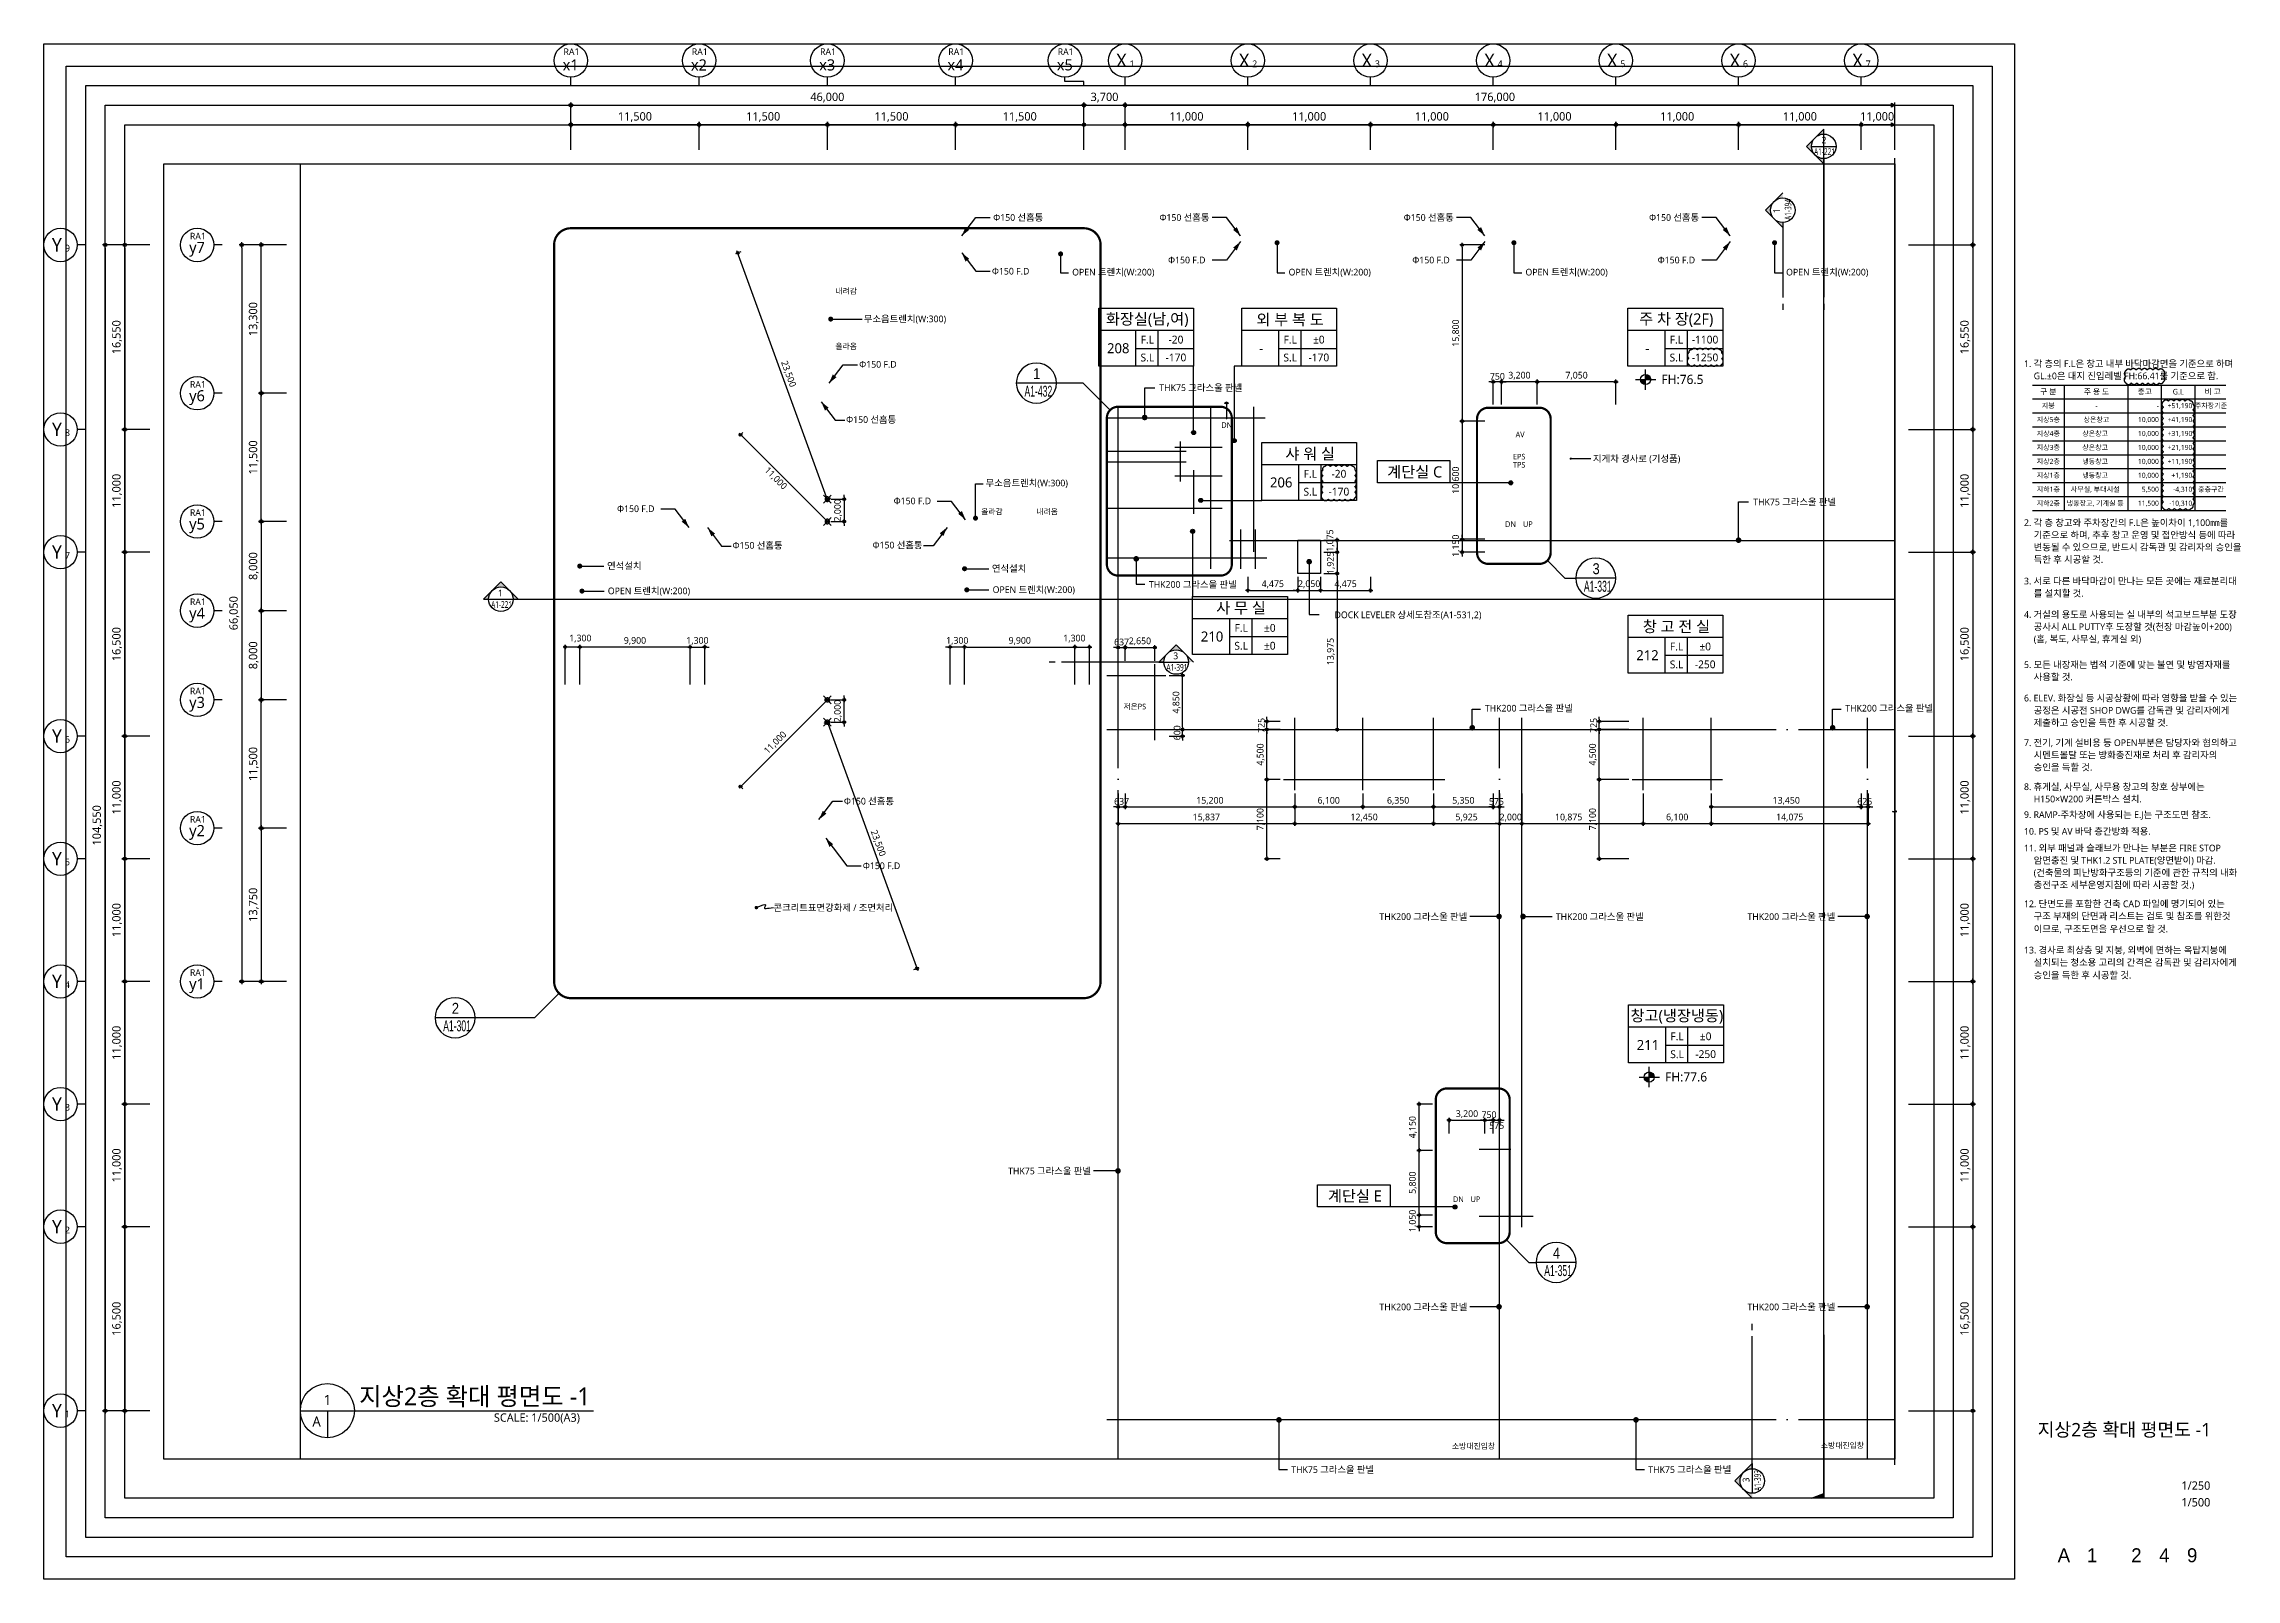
# Model space of a CAD drawing. Header units: millimetres. Extents: x 45782458 to 46215946, y 191740 to 1509539.
# Drawn here: x 45801022 to 45997585, y 767740 to 905440 of the extents above; entities that cross this region are included whole.
import ezdxf
from ezdxf.enums import TextEntityAlignment as Align

# ---------------------------------------------------------------- set-up
doc = ezdxf.new("R2010")
doc.units = ezdxf.units.MM
doc.header["$LTSCALE"] = 1000
doc.header["$MEASUREMENT"] = 0
doc.header["$PDSIZE"] = -10
for name, pattern in [('ACAD_ISO03W100', [30, 12, -18]), ('CEN', [62, 60, -1, 0, -1]), ('HID', [2.5, 1.5, -1]), ('SYM$0$DASHDOT', [1, 0.5, -0.25, 0, -0.25])]:
    doc.linetypes.add(name, pattern=pattern)
doc.layers.get('0').update_dxf_attribs({"linetype": 'CONTINUOUS'})
doc.layers.get('Defpoints').update_dxf_attribs({"color": 171, "linetype": 'CONTINUOUS'})
for name, color, linetype in [('Center(AR)', 30, 'CEN'), ('DIM', 7, 'CONTINUOUS'), ('LED', 7, 'CONTINUOUS'), ('NDIM', 7, 'CONTINUOUS'), ('SYM', 7, 'CONTINUOUS'), ('SYM(AXIS)', 7, 'CONTINUOUS'), ('SYM(STAIR)', 251, 'CONTINUOUS'), ('SYMBOL', 7, 'CONTINUOUS'), ('TEXT', 3, 'CONTINUOUS'), ('TEXT(AXIS)', 2, 'CONTINUOUS'), ('TEXT(MIN)', 7, 'CONTINUOUS'), ('TEXT(노트)', 7, 'CONTINUOUS'), ('TEXT(실명)', 3, 'CONTINUOUS'), ('TEXT-TITLE', 6, 'CONTINUOUS'), ('TEXT-기입', 6, 'CONTINUOUS'), ('TITLE', 7, 'CONTINUOUS'), ('구간정리', 6, 'CONTINUOUS'), ('구간정리-TEXT', 3, 'CONTINUOUS')]:
    doc.layers.add(name, color=color, linetype=linetype)
doc.layers.add('VE변경사항적용-20220616', color=10, linetype='CONTINUOUS', plot=False)
doc.styles.add('CGS', font='cgse', dxfattribs={"bigfont": 'cgs'})
doc.styles.add('SYM$0$ARIAL', font='arial.ttf')
doc.styles.add('SYM$0$돋움', font='', dxfattribs={"width": 0.9})
doc.styles.add('TE', font='malgun_0.ttf')
doc.styles.add('궁서체', font='')
doc.styles.add('나눔바른고딕', font='NanumBarunGothic.ttf')
doc.styles.get('SYM$0$돋움').set_extended_font_data('Dotum')
doc.styles.get('궁서체').set_extended_font_data('GungsuhChe')
doc.dimstyles.new('BA', dxfattribs={"dimscale": 500, "dimtxt": 3, "dimasz": 1, "dimexe": 1, "dimexo": 5, "dimgap": 0.9, "dimtad": 1, "dimdec": 0, "dimdsep": 46, "dimlunit": 6, "dimtxsty": 'TE', "dimblk": 'DDD', "dimcen": 2.5, "dimclrd": 256, "dimclre": 256, "dimclrt": 3, "dimazin": 2, "dimtfac": 1, "dimtdec": 0, "dimtix": 1, "dimtmove": 2, "dimatfit": 3, "dimldrblk": 'DDD', "dimfxl": 1, "dimtolj": 1, "dimtzin": 0, "dimarcsym": 2})
doc.dimstyles.new('CPDIM1', dxfattribs={"dimtxt": 3, "dimasz": 2.5, "dimexe": 1.25, "dimexo": 5, "dimgap": 1.5, "dimtad": 1, "dimdec": 0, "dimzin": 1, "dimdsep": 46, "dimlunit": 6, "dimtxsty": '궁서체', "dimblk1": 'Z_DOT', "dimblk2": 'Z_DOT', "dimsah": 1, "dimcen": 2.5, "dimadec": 0, "dimazin": 0, "dimtfac": 1, "dimtdec": 0, "dimtix": 1, "dimtmove": 2, "dimatfit": 3, "dimldrblk": 'Z_DOT', "dimfxl": 1, "dimtolj": 1, "dimtzin": 1, "dimarcsym": 0})
doc.dimstyles.new('NDIM 1200', dxfattribs={"dimscale": 500, "dimtxt": 3, "dimasz": 1, "dimexe": 2, "dimexo": 2, "dimgap": 1, "dimtad": 1, "dimdec": 0, "dimdsep": 46, "dimtxsty": 'CGS', "dimblk": 'DOT0', "dimcen": 1, "dimdle": 8, "dimclrd": 2, "dimclre": 2, "dimclrt": 2, "dimadec": 0, "dimazin": 0, "dimtfac": 1, "dimtdec": 0, "dimtix": 1, "dimtmove": 2, "dimatfit": 3, "dimldrblk": 'DOT0', "dimfxl": 1, "dimtolj": 1, "dimtzin": 0, "dimlwd": -1, "dimlwe": -1, "dimarcsym": 0})

msp = doc.modelspace()

# ---------------------------------------------------------------- texts
at = {"layer": 'NDIM', "color": 3, "ltscale": 0.4, "char_height": 750, "attachment_point": 5, "style": 'TE'}
for s, insert in [('\\A1;176,000', (45931127.1, 900617.6)), ('\\A1;11,000', (45965397.2, 898867.6))]:
    msp.add_mtext(s, dxfattribs=dict(at, insert=insert))
at = {"layer": 'SYMBOL', "style": '나눔바른고딕'}
for s, p in [('FH:76.5', (45946055, 874931.2)), ('FH:77.6', (45946380.7, 812377.1))]:
    msp.add_text(s, height=825, dxfattribs=at).set_placement(p)
at = {"layer": 'TEXT', "style": '나눔바른고딕'}
msp.add_text('지상2층 확대 평면도 -1', height=1600, dxfattribs=at).set_placement((45829292.4, 783336.2))
for s, p in [('A', (45825476.9, 781881.7)), ('1', (45826446.6, 783821))]:
    msp.add_text(s, height=900, dxfattribs=at).set_placement(p, align=Align.MIDDLE)
msp.add_text('SCALE: 1/500(A3)', height=750, dxfattribs=at).set_placement((45849091.6, 782608.9), align=Align.TOP_RIGHT)
at = {"layer": 'TEXT(AXIS)', "style": '나눔바른고딕'}
for p in [(45848331.7, 904734.7), (45859831.7, 904734.7), (45871331.7, 904734.7), (45882831.7, 904734.7), (45892638.4, 904734.7), (45814831.7, 888195.9), (45814831.7, 874895.9), (45814831.7, 863395.9), (45814831.7, 855395.9), (45814831.7, 847395.9), (45814831.7, 835895.9), (45814831.7, 822145.9)]:
    msp.add_text('RA1', height=600, dxfattribs=at).set_placement(p, align=Align.MIDDLE_CENTER)
for s, height, p in [('X', 1200, (45897643.2, 903950.1)), ('X', 1200, (45908643.2, 903950.1)), ('X', 1200, (45919643.2, 903950.1)), ('X', 1200, (45930643.2, 903950.1)), ('X', 1200, (45941643.2, 903950.1)), ('X', 1200, (45952643.2, 903950.1)), ('X', 1200, (45963643.2, 903950.1)), ('x1', 1000, (45848255.6, 903552.7)), ('x2', 1000, (45859755.6, 903552.7)), ('x3', 1000, (45871255.6, 903552.7)), ('x4', 1000, (45882755.6, 903552.7)), ('x5', 1000, (45892562.3, 903552.7)), ('1', 600, (45898591.3, 903650.2)), ('2', 600, (45909591.3, 903650.2)), ('3', 600, (45920591.3, 903650.2)), ('4', 600, (45931591.3, 903650.2)), ('5', 600, (45942591.3, 903650.2)), ('6', 600, (45953591.3, 903650.2)), ('7', 600, (45964591.3, 903650.2)), ('Y', 1200, (45802193.2, 887411.3)), ('9', 600, (45803141.3, 887111.4)), ('y7', 1000, (45814755.6, 887013.9)), ('y6', 1000, (45814755.6, 873713.9)), ('Y', 1200, (45802193.2, 870861.3)), ('8', 600, (45803141.3, 870561.4)), ('y5', 1000, (45814755.6, 862213.9)), ('Y', 1200, (45802193.2, 859861.3)), ('7', 600, (45803141.3, 859561.4)), ('y4', 1000, (45814755.6, 854213.9)), ('y3', 1000, (45814755.6, 846213.9)), ('Y', 1200, (45802193.2, 843361.3)), ('6', 600, (45803141.3, 843061.4)), ('y2', 1000, (45814755.6, 834713.9)), ('Y', 1200, (45802193.2, 832361.3)), ('5', 600, (45803141.3, 832061.4)), ('Y', 1200, (45802193.2, 821361.3)), ('4', 600, (45803141.3, 821061.4)), ('y1', 1000, (45814755.6, 820963.9)), ('Y', 1200, (45802193.2, 810361.3)), ('3', 600, (45803141.3, 810061.4)), ('Y', 1200, (45802193.2, 799361.3)), ('2', 600, (45803141.3, 799061.4)), ('Y', 1200, (45802193.2, 782861.3)), ('1', 600, (45803141.3, 782561.4))]:
    msp.add_text(s, height=height, dxfattribs=at).set_placement(p, align=Align.MIDDLE)
at = {"layer": 'TEXT(MIN)', "style": '나눔바른고딕'}
for s, p in [('Φ150 선홈통', (45890634.1, 889866.5)), ('Φ150 선홈통', (45905537.6, 889866.5)), ('Φ150 선홈통', (45927437.6, 889866.5)), ('Φ150 선홈통', (45949437.6, 889866.5)), ('THK75 그라스울 판넬', (45908468.9, 874599.5)), ('Φ150 선홈통', (45877447.6, 871743.5)), ('지게차 경사로 (기성품)', (45947747.1, 868238.8)), ('THK75 그라스울 판넬', (45961718.9, 864352.4)), ('Φ150 선홈통', (45867260.1, 860456.9)), ('Φ150 선홈통', (45879811.5, 860481.9)), ('THK200 그라스울 판넬', (45907977.9, 856953.5)), ('DOCK LEVELER 상세도참조(A1-531,2)', (45929920.3, 854227.9)), ('THK200 그라스울 판넬', (45938103, 845854.1)), ('THK200 그라스울 판넬', (45970417.9, 845854.1)), ('Φ150 선홈통', (45877247.6, 837517.5)), ('THK200 그라스울 판넬', (45928649.1, 827163)), ('THK200 그라스울 판넬', (45944463.6, 827163)), ('THK200 그라스울 판넬', (45961649.1, 827163)), ('THK75 그라스울 판넬', (45894912.3, 804348.2, 0.5)), ('THK200 그라스울 판넬', (45928649.1, 792158.3)), ('THK200 그라스울 판넬', (45961649.1, 792158.3)), ('THK75 그라스울 판넬', (45920297.4, 777572.3)), ('THK75 그라스울 판넬', (45952308.6, 777572.3))]:
    msp.add_text(s, height=600, dxfattribs=at).set_placement(p, align=Align.MIDDLE_RIGHT)
for s, height, p in [('Φ150 F.D', 600, (45886026.3, 885048.6)), ('OPEN 트렌치(W:200)', 600, (45893221.8, 884964.1)), ('Φ150 F.D', 600, (45901818.6, 886048.6)), ('OPEN 트렌치(W:200)', 600, (45912625.6, 884964.1)), ('Φ150 F.D', 600, (45923718.6, 886048.6)), ('OPEN 트렌치(W:200)', 600, (45933863.7, 884964.1)), ('Φ150 F.D', 600, (45945718.6, 886048.6)), ('OPEN 트렌치(W:200)', 600, (45957233.7, 884964.1)), ('내려감', 500, (45871989.6, 883265)), ('무소음트렌치(W:300)', 600, (45874538.3, 880771.6)), ('올라옴', 500, (45871989.6, 878315)), ('Φ150 F.D', 600, (45874126.3, 876693.1)), ('무소음트렌치(W:300)', 600, (45885458.7, 866051.2)), ('Φ150 F.D', 600, (45852415.2, 863744)), ('Φ150 F.D', 600, (45877215.2, 864444)), ('올라감', 500, (45885061.1, 863483.5)), ('내려옴', 500, (45890011.1, 863483.5)), ('연석설치', 600, (45851522.7, 858620.2)), ('연석설치', 600, (45886022.7, 858385.8)), ('OPEN 트렌치(W:200)', 600, (45851591, 856376.8)), ('OPEN 트렌치(W:200)', 600, (45886091, 856487.8)), ('Φ150 F.D', 600, (45874453.7, 831723.2)), ('콘크리트표면강화제 / 조면처리', 600, (45866437.7, 827972.7)), ('소방대진입창', 500, (45927273.8, 779674.6, 0)), ('소방대진입창', 500, (45960349.2, 779729, 0))]:
    msp.add_text(s, height=height, dxfattribs=at).set_placement(p, align=Align.MIDDLE_LEFT)
for s, p in [('DN', (45907084.2, 871247.5)), ('AV', (45933380.9, 870403.8)), ('TPS', (45933305.3, 867688.2)), ('EPS', (45933305.3, 868415.9)), ('DN', (45932524.3, 862368.6)), ('UP', (45934074.3, 862368.6)), ('저온PS', (45898836.5, 846006.4)), ('DN', (45927852.9, 801818.7)), ('UP', (45929374.3, 801818.7))]:
    msp.add_text(s, height=500, dxfattribs=at).set_placement(p, align=Align.MIDDLE_CENTER)
at = {"layer": 'TEXT(노트)', "style": '나눔바른고딕'}
for s, p in [('2', (45960406.3, 896503)), ('1', (45841733.5, 855883.5)), ('3', (45902281.6, 850252.1))]:
    msp.add_text(s, height=600, dxfattribs=at).set_placement(p)
at = {"layer": 'TEXT(노트)', "style": '나눔바른고딕', "width": 0.6}
for s, p in [('A1-221', (45959740.3, 895472.5)), ('A1-221', (45841125.8, 854853.1)), ('A1-391', (45901673.9, 849221.7))]:
    msp.add_text(s, height=600, dxfattribs=at).set_placement(p)
at = {"layer": 'TEXT(노트)', "style": '나눔바른고딕'}
for s, p in [('1', (45956678, 890252.6)), ('3', (45953946.3, 776412.4))]:
    msp.add_text(s, height=600, rotation=90, dxfattribs=at).set_placement(p)
at = {"layer": 'TEXT(노트)', "style": '나눔바른고딕', "width": 0.6}
for s, p in [('A1-394', (45957708.4, 889644.8)), ('A1-393', (45954976.7, 775645.8))]:
    msp.add_text(s, height=600, rotation=90, dxfattribs=at).set_placement(p)
at = {"layer": 'TEXT(실명)', "style": '나눔바른고딕'}
for s, p in [('화장실(남,여)', (45899950, 880720.5)), ('외 부 복 도', (45912760, 880720.5)), ('주 차 장(2F)', (45947387.6, 880720.5)), ('샤 워 실', (45914560, 868685.5)), ('계단실 C', (45923935, 867060.5)), ('사 무 실', (45908362.2, 854865.5)), ('창 고 전 실', (45947400.1, 853195.5)), ('창고(냉장냉동)', (45947443.7, 818235.6)), ('계단실 E', (45918569.8, 802114.8))]:
    msp.add_text(s, height=1000, dxfattribs=at).set_placement(p, align=Align.MIDDLE)
at = {"layer": 'TEXT-TITLE', "style": '나눔바른고딕'}
msp.add_text('지상2층 확대 평면도 -1', height=1200, dxfattribs=at).set_placement((45987564.3, 780548), align=Align.CENTER)
at = {"layer": 'TEXT-기입', "style": '나눔바른고딕'}
for s, height, p in [('-20', 700, (45902528.4, 878914.2)), ('±0', 700, (45915338.4, 878914.2)), ('-1100', 700, (45949966, 878914.2)), ('208', 900, (45897353.6, 878139.7)), ('-170', 700, (45902528.4, 877314.2)), ('-', 900, (45910163.6, 878139.7)), ('-170', 700, (45915338.4, 877314.2)), ('-', 900, (45944791.2, 878139.7)), ('-1250', 700, (45949966, 877314.2)), ('-20', 700, (45917138.4, 866879.2)), ('206', 900, (45911963.6, 866104.7)), ('-170', 700, (45917138.4, 865279.2)), ('±0', 700, (45910940.6, 853059.3)), ('210', 900, (45905765.8, 852284.7)), ('±0', 700, (45910940.6, 851459.3)), ('±0', 700, (45949978.5, 851389.2)), ('212', 900, (45944803.7, 850614.7)), ('-250', 700, (45949978.5, 849789.2)), ('211', 900, (45944847.2, 815654.8)), ('±0', 700, (45950022, 816429.4)), ('-250', 700, (45950022, 814829.4))]:
    msp.add_text(s, height=height, dxfattribs=at).set_placement(p, align=Align.MIDDLE)
for s, p in [('1/250', (45992673.2, 775534.9)), ('1/500', (45992673.2, 774034.9))]:
    msp.add_text(s, height=750, dxfattribs=at).set_placement(p, align=Align.BOTTOM_LEFT)
at = {"layer": 'TEXT-기입', "style": 'CGS'}
for s, p in [('2', (45988641.7, 769884.9)), ('9', (45993641.7, 769884.9)), ('A', (45982141.7, 769884.9)), ('1', (45984673.1, 769884.9)), ('4', (45991141.7, 769884.9))]:
    msp.add_text(s, height=1250, dxfattribs=at).set_placement(p, align=Align.MIDDLE_CENTER)

# ---------------------------------------------------------------- blocks, each defined once
blk = doc.blocks.new('A$C2F20087E')
at = {"layer": 'SYM(AXIS)'}
blk.add_line((600, 0), (600, 300), dxfattribs=at)
blk.add_circle((600, 900), 600, dxfattribs=at)
blk = doc.blocks.new('DDD')
at = {"layer": 'DIM', "color": 0}
for p, q in [((-1, 0), (1, 0)), ((0, -1), (0, 1))]:
    blk.add_line(p, q, dxfattribs=at)
for radius in [0.6, 0.3]:
    blk.add_circle((0, 0), radius, dxfattribs=at)
blk = doc.blocks.new('*D107')
at = {"layer": 'Defpoints', "color": 0, "ltscale": 0.4, "transparency": 16777216}
for p in [(45811772, 799351), (45808272, 782851), (45811772, 782851)]:
    blk.add_point(p, dxfattribs=at)
at = {"layer": 'NDIM', "lineweight": -2, "ltscale": 0.4, "transparency": 16777216}
for p, q in [((45810522, 799351), (45808022, 799351)), ((45808272, 799101), (45808272, 783101)), ((45810522, 782851), (45808022, 782851))]:
    blk.add_line(p, q, dxfattribs=at)
at = {"layer": 'NDIM', "lineweight": -2, "ltscale": 0.4, "transparency": 16777216, "xscale": 250, "yscale": 250, "zscale": 250}
for p, rotation in [((45808272, 799351), 90), ((45808272, 782851), 270)]:
    blk.add_blockref('DDD', p, dxfattribs=dict(at, rotation=rotation))
at = {"layer": 'NDIM', "color": 3, "ltscale": 0.4, "transparency": 16777216, "insert": (45807595, 791101), "char_height": 750, "attachment_point": 5, "rotation": 90, "style": 'TE'}
blk.add_mtext('\\A1;16,500', dxfattribs=at)
blk = doc.blocks.new('*D108')
at = {"layer": 'Defpoints', "color": 0, "ltscale": 0.4, "transparency": 16777216}
for p in [(45811772, 810351), (45808272, 799351), (45811772, 799351)]:
    blk.add_point(p, dxfattribs=at)
at = {"layer": 'NDIM', "lineweight": -2, "ltscale": 0.4, "transparency": 16777216}
for p, q in [((45810522, 810351), (45808022, 810351)), ((45808272, 810101), (45808272, 799601)), ((45810522, 799351), (45808022, 799351))]:
    blk.add_line(p, q, dxfattribs=at)
at = {"layer": 'NDIM', "lineweight": -2, "ltscale": 0.4, "transparency": 16777216, "xscale": 250, "yscale": 250, "zscale": 250}
for p, rotation in [((45808272, 810351), 90), ((45808272, 799351), 270)]:
    blk.add_blockref('DDD', p, dxfattribs=dict(at, rotation=rotation))
at = {"layer": 'NDIM', "color": 3, "ltscale": 0.4, "transparency": 16777216, "insert": (45807595, 804851), "char_height": 750, "attachment_point": 5, "rotation": 90, "style": 'TE'}
blk.add_mtext('\\A1;11,000', dxfattribs=at)
blk = doc.blocks.new('*D109')
at = {"layer": 'Defpoints', "color": 0, "ltscale": 0.4, "transparency": 16777216}
for p in [(45811772, 821351), (45808272, 810351), (45811772, 810351)]:
    blk.add_point(p, dxfattribs=at)
at = {"layer": 'NDIM', "lineweight": -2, "ltscale": 0.4, "transparency": 16777216}
for p, q in [((45810522, 821351), (45808022, 821351)), ((45808272, 821101), (45808272, 810601)), ((45810522, 810351), (45808022, 810351))]:
    blk.add_line(p, q, dxfattribs=at)
at = {"layer": 'NDIM', "lineweight": -2, "ltscale": 0.4, "transparency": 16777216, "xscale": 250, "yscale": 250, "zscale": 250}
for p, rotation in [((45808272, 821351), 90), ((45808272, 810351), 270)]:
    blk.add_blockref('DDD', p, dxfattribs=dict(at, rotation=rotation))
at = {"layer": 'NDIM', "color": 3, "ltscale": 0.4, "transparency": 16777216, "insert": (45807595, 815851), "char_height": 750, "attachment_point": 5, "rotation": 90, "style": 'TE'}
blk.add_mtext('\\A1;11,000', dxfattribs=at)
blk = doc.blocks.new('*D110')
at = {"layer": 'Defpoints', "color": 0, "ltscale": 0.4, "transparency": 16777216}
for p in [(45811772, 832351), (45808272, 821351), (45811772, 821351)]:
    blk.add_point(p, dxfattribs=at)
at = {"layer": 'NDIM', "lineweight": -2, "ltscale": 0.4, "transparency": 16777216}
for p, q in [((45810522, 832351), (45808022, 832351)), ((45808272, 832101), (45808272, 821601)), ((45810522, 821351), (45808022, 821351))]:
    blk.add_line(p, q, dxfattribs=at)
at = {"layer": 'NDIM', "lineweight": -2, "ltscale": 0.4, "transparency": 16777216, "xscale": 250, "yscale": 250, "zscale": 250}
for p, rotation in [((45808272, 832351), 90), ((45808272, 821351), 270)]:
    blk.add_blockref('DDD', p, dxfattribs=dict(at, rotation=rotation))
at = {"layer": 'NDIM', "color": 3, "ltscale": 0.4, "transparency": 16777216, "insert": (45807595, 826851), "char_height": 750, "attachment_point": 5, "rotation": 90, "style": 'TE'}
blk.add_mtext('\\A1;11,000', dxfattribs=at)
blk = doc.blocks.new('*D111')
at = {"layer": 'Defpoints', "color": 0, "ltscale": 0.4, "transparency": 16777216}
for p in [(45811772, 843351), (45808272, 832351), (45811772, 832351)]:
    blk.add_point(p, dxfattribs=at)
at = {"layer": 'NDIM', "lineweight": -2, "ltscale": 0.4, "transparency": 16777216}
for p, q in [((45810522, 843351), (45808022, 843351)), ((45808272, 843101), (45808272, 832601)), ((45810522, 832351), (45808022, 832351))]:
    blk.add_line(p, q, dxfattribs=at)
at = {"layer": 'NDIM', "lineweight": -2, "ltscale": 0.4, "transparency": 16777216, "xscale": 250, "yscale": 250, "zscale": 250}
for p, rotation in [((45808272, 843351), 90), ((45808272, 832351), 270)]:
    blk.add_blockref('DDD', p, dxfattribs=dict(at, rotation=rotation))
at = {"layer": 'NDIM', "color": 3, "ltscale": 0.4, "transparency": 16777216, "insert": (45807595, 837851), "char_height": 750, "attachment_point": 5, "rotation": 90, "style": 'TE'}
blk.add_mtext('\\A1;11,000', dxfattribs=at)
blk = doc.blocks.new('*D112')
at = {"layer": 'Defpoints', "color": 0, "ltscale": 0.4, "transparency": 16777216}
for p in [(45811772, 859851), (45808272, 843351), (45811772, 843351)]:
    blk.add_point(p, dxfattribs=at)
at = {"layer": 'NDIM', "lineweight": -2, "ltscale": 0.4, "transparency": 16777216}
for p, q in [((45810522, 859851), (45808022, 859851)), ((45808272, 859601), (45808272, 843601)), ((45810522, 843351), (45808022, 843351))]:
    blk.add_line(p, q, dxfattribs=at)
at = {"layer": 'NDIM', "lineweight": -2, "ltscale": 0.4, "transparency": 16777216, "xscale": 250, "yscale": 250, "zscale": 250}
for p, rotation in [((45808272, 859851), 90), ((45808272, 843351), 270)]:
    blk.add_blockref('DDD', p, dxfattribs=dict(at, rotation=rotation))
at = {"layer": 'NDIM', "color": 3, "ltscale": 0.4, "transparency": 16777216, "insert": (45807595, 851601), "char_height": 750, "attachment_point": 5, "rotation": 90, "style": 'TE'}
blk.add_mtext('\\A1;16,500', dxfattribs=at)
blk = doc.blocks.new('*D113')
at = {"layer": 'Defpoints', "color": 0, "ltscale": 0.4, "transparency": 16777216}
for p in [(45811772, 870851), (45808272, 859851), (45811772, 859851)]:
    blk.add_point(p, dxfattribs=at)
at = {"layer": 'NDIM', "lineweight": -2, "ltscale": 0.4, "transparency": 16777216}
for p, q in [((45810522, 870851), (45808022, 870851)), ((45808272, 870601), (45808272, 860101)), ((45810522, 859851), (45808022, 859851))]:
    blk.add_line(p, q, dxfattribs=at)
at = {"layer": 'NDIM', "lineweight": -2, "ltscale": 0.4, "transparency": 16777216, "xscale": 250, "yscale": 250, "zscale": 250}
for p, rotation in [((45808272, 870851), 90), ((45808272, 859851), 270)]:
    blk.add_blockref('DDD', p, dxfattribs=dict(at, rotation=rotation))
at = {"layer": 'NDIM', "color": 3, "ltscale": 0.4, "transparency": 16777216, "insert": (45807595, 865351), "char_height": 750, "attachment_point": 5, "rotation": 90, "style": 'TE'}
blk.add_mtext('\\A1;11,000', dxfattribs=at)
blk = doc.blocks.new('*D114')
at = {"layer": 'Defpoints', "color": 0, "ltscale": 0.4, "transparency": 16777216}
for p in [(45811772, 887401), (45808272, 870851), (45811772, 870851)]:
    blk.add_point(p, dxfattribs=at)
at = {"layer": 'NDIM', "lineweight": -2, "ltscale": 0.4, "transparency": 16777216}
for p, q in [((45810522, 887401), (45808022, 887401)), ((45808272, 887151), (45808272, 871101)), ((45810522, 870851), (45808022, 870851))]:
    blk.add_line(p, q, dxfattribs=at)
at = {"layer": 'NDIM', "lineweight": -2, "ltscale": 0.4, "transparency": 16777216, "xscale": 250, "yscale": 250, "zscale": 250}
for p, rotation in [((45808272, 887401), 90), ((45808272, 870851), 270)]:
    blk.add_blockref('DDD', p, dxfattribs=dict(at, rotation=rotation))
at = {"layer": 'NDIM', "color": 3, "ltscale": 0.4, "transparency": 16777216, "insert": (45807595, 879126), "char_height": 750, "attachment_point": 5, "rotation": 90, "style": 'TE'}
blk.add_mtext('\\A1;16,550', dxfattribs=at)
blk = doc.blocks.new('*D115')
at = {"layer": 'Defpoints', "color": 0, "ltscale": 0.4, "transparency": 16777216}
for p in [(45811772, 887401), (45806522, 782851), (45811772, 782851)]:
    blk.add_point(p, dxfattribs=at)
at = {"layer": 'NDIM', "lineweight": -2, "ltscale": 0.4, "transparency": 16777216}
for p, q in [((45810522, 887401), (45806272, 887401)), ((45806522, 887151), (45806522, 783101)), ((45810522, 782851), (45806272, 782851))]:
    blk.add_line(p, q, dxfattribs=at)
at = {"layer": 'NDIM', "lineweight": -2, "ltscale": 0.4, "transparency": 16777216, "xscale": 250, "yscale": 250, "zscale": 250}
for p, rotation in [((45806522, 887401), 90), ((45806522, 782851), 270)]:
    blk.add_blockref('DDD', p, dxfattribs=dict(at, rotation=rotation))
at = {"layer": 'NDIM', "color": 3, "ltscale": 0.4, "transparency": 16777216, "insert": (45805828, 835351), "char_height": 750, "attachment_point": 5, "rotation": 90, "style": 'TE'}
blk.add_mtext('\\A1;104,550', dxfattribs=at)
blk = doc.blocks.new('*D116')
at = {"layer": 'Defpoints', "color": 0, "ltscale": 0.4, "transparency": 16777216}
for p in [(45824022, 862601), (45820522, 854601), (45824022, 854601)]:
    blk.add_point(p, dxfattribs=at)
at = {"layer": 'NDIM', "lineweight": -2, "ltscale": 0.4, "transparency": 16777216}
for p, q in [((45822772, 862601), (45820272, 862601)), ((45820522, 862351), (45820522, 854851)), ((45822772, 854601), (45820272, 854601))]:
    blk.add_line(p, q, dxfattribs=at)
at = {"layer": 'NDIM', "lineweight": -2, "ltscale": 0.4, "transparency": 16777216, "xscale": 250, "yscale": 250, "zscale": 250}
for p, rotation in [((45820522, 862601), 90), ((45820522, 854601), 270)]:
    blk.add_blockref('DDD', p, dxfattribs=dict(at, rotation=rotation))
at = {"layer": 'NDIM', "color": 3, "ltscale": 0.4, "transparency": 16777216, "insert": (45819847, 858601), "char_height": 750, "attachment_point": 5, "rotation": 90, "style": 'TE'}
blk.add_mtext('\\A1;8,000', dxfattribs=at)
blk = doc.blocks.new('*D117')
at = {"layer": 'Defpoints', "color": 0, "ltscale": 0.4, "transparency": 16777216}
for p in [(45824022, 854601), (45820522, 846601), (45824022, 846601)]:
    blk.add_point(p, dxfattribs=at)
at = {"layer": 'NDIM', "lineweight": -2, "ltscale": 0.4, "transparency": 16777216}
for p, q in [((45822772, 854601), (45820272, 854601)), ((45820522, 854351), (45820522, 846851)), ((45822772, 846601), (45820272, 846601))]:
    blk.add_line(p, q, dxfattribs=at)
at = {"layer": 'NDIM', "lineweight": -2, "ltscale": 0.4, "transparency": 16777216, "xscale": 250, "yscale": 250, "zscale": 250}
for p, rotation in [((45820522, 854601), 90), ((45820522, 846601), 270)]:
    blk.add_blockref('DDD', p, dxfattribs=dict(at, rotation=rotation))
at = {"layer": 'NDIM', "color": 3, "ltscale": 0.4, "transparency": 16777216, "insert": (45819847, 850601), "char_height": 750, "attachment_point": 5, "rotation": 90, "style": 'TE'}
blk.add_mtext('\\A1;8,000', dxfattribs=at)
blk = doc.blocks.new('*D118')
at = {"layer": 'Defpoints', "color": 0, "ltscale": 0.4, "transparency": 16777216}
for p in [(45820522, 874101), (45824022, 874101), (45824022, 862601)]:
    blk.add_point(p, dxfattribs=at)
at = {"layer": 'NDIM', "lineweight": -2, "ltscale": 0.4, "transparency": 16777216}
for p, q in [((45822772, 874101), (45820272, 874101)), ((45820522, 862851), (45820522, 873851)), ((45822772, 862601), (45820272, 862601))]:
    blk.add_line(p, q, dxfattribs=at)
at = {"layer": 'NDIM', "lineweight": -2, "ltscale": 0.4, "transparency": 16777216, "xscale": 250, "yscale": 250, "zscale": 250}
for p, rotation in [((45820522, 874101), 90), ((45820522, 862601), 270)]:
    blk.add_blockref('DDD', p, dxfattribs=dict(at, rotation=rotation))
at = {"layer": 'NDIM', "color": 3, "ltscale": 0.4, "transparency": 16777216, "insert": (45819845, 868351), "char_height": 750, "attachment_point": 5, "rotation": 90, "style": 'TE'}
blk.add_mtext('\\A1;11,500', dxfattribs=at)
blk = doc.blocks.new('*D119')
at = {"layer": 'Defpoints', "color": 0, "ltscale": 0.4, "transparency": 16777216}
for p in [(45820522, 887401), (45824022, 887401), (45824022, 874101)]:
    blk.add_point(p, dxfattribs=at)
at = {"layer": 'NDIM', "lineweight": -2, "ltscale": 0.4, "transparency": 16777216}
for p, q in [((45822772, 887401), (45820272, 887401)), ((45820522, 874351), (45820522, 887151)), ((45822772, 874101), (45820272, 874101))]:
    blk.add_line(p, q, dxfattribs=at)
at = {"layer": 'NDIM', "lineweight": -2, "ltscale": 0.4, "transparency": 16777216, "xscale": 250, "yscale": 250, "zscale": 250}
for p, rotation in [((45820522, 887401), 90), ((45820522, 874101), 270)]:
    blk.add_blockref('DDD', p, dxfattribs=dict(at, rotation=rotation))
at = {"layer": 'NDIM', "color": 3, "ltscale": 0.4, "transparency": 16777216, "insert": (45819845, 880751), "char_height": 750, "attachment_point": 5, "rotation": 90, "style": 'TE'}
blk.add_mtext('\\A1;13,300', dxfattribs=at)
blk = doc.blocks.new('*D120')
at = {"layer": 'Defpoints', "color": 0, "ltscale": 0.4, "transparency": 16777216}
for p in [(45820522, 846601), (45824022, 846601), (45824022, 835101)]:
    blk.add_point(p, dxfattribs=at)
at = {"layer": 'NDIM', "lineweight": -2, "ltscale": 0.4, "transparency": 16777216}
for p, q in [((45822772, 846601), (45820272, 846601)), ((45820522, 835351), (45820522, 846351)), ((45822772, 835101), (45820272, 835101))]:
    blk.add_line(p, q, dxfattribs=at)
at = {"layer": 'NDIM', "lineweight": -2, "ltscale": 0.4, "transparency": 16777216, "xscale": 250, "yscale": 250, "zscale": 250}
for p, rotation in [((45820522, 846601), 90), ((45820522, 835101), 270)]:
    blk.add_blockref('DDD', p, dxfattribs=dict(at, rotation=rotation))
at = {"layer": 'NDIM', "color": 3, "ltscale": 0.4, "transparency": 16777216, "insert": (45819845, 840851), "char_height": 750, "attachment_point": 5, "rotation": 90, "style": 'TE'}
blk.add_mtext('\\A1;11,500', dxfattribs=at)
blk = doc.blocks.new('*D121')
at = {"layer": 'Defpoints', "color": 0, "ltscale": 0.4, "transparency": 16777216}
for p in [(45824022, 835101), (45820522, 821351), (45824022, 821351)]:
    blk.add_point(p, dxfattribs=at)
at = {"layer": 'NDIM', "lineweight": -2, "ltscale": 0.4, "transparency": 16777216}
for p, q in [((45822772, 835101), (45820272, 835101)), ((45820522, 834851), (45820522, 821601)), ((45822772, 821351), (45820272, 821351))]:
    blk.add_line(p, q, dxfattribs=at)
at = {"layer": 'NDIM', "lineweight": -2, "ltscale": 0.4, "transparency": 16777216, "xscale": 250, "yscale": 250, "zscale": 250}
for p, rotation in [((45820522, 835101), 90), ((45820522, 821351), 270)]:
    blk.add_blockref('DDD', p, dxfattribs=dict(at, rotation=rotation))
at = {"layer": 'NDIM', "color": 3, "ltscale": 0.4, "transparency": 16777216, "insert": (45819845, 828226), "char_height": 750, "attachment_point": 5, "rotation": 90, "style": 'TE'}
blk.add_mtext('\\A1;13,750', dxfattribs=at)
blk = doc.blocks.new('*D122')
at = {"layer": 'Defpoints', "color": 0, "ltscale": 0.4, "transparency": 16777216}
for p in [(45824022, 887401), (45818772, 821351), (45824022, 821351)]:
    blk.add_point(p, dxfattribs=at)
at = {"layer": 'NDIM', "lineweight": -2, "ltscale": 0.4, "transparency": 16777216}
for p, q in [((45822772, 887401), (45818522, 887401)), ((45818772, 887151), (45818772, 821601)), ((45822772, 821351), (45818522, 821351))]:
    blk.add_line(p, q, dxfattribs=at)
at = {"layer": 'NDIM', "lineweight": -2, "ltscale": 0.4, "transparency": 16777216, "xscale": 250, "yscale": 250, "zscale": 250}
for p, rotation in [((45818772, 887401), 90), ((45818772, 821351), 270)]:
    blk.add_blockref('DDD', p, dxfattribs=dict(at, rotation=rotation))
at = {"layer": 'NDIM', "color": 3, "ltscale": 0.4, "transparency": 16777216, "insert": (45818097, 854376), "char_height": 750, "attachment_point": 5, "rotation": 90, "style": 'TE'}
blk.add_mtext('\\A1;66,050', dxfattribs=at)
blk = doc.blocks.new('*D223')
at = {"layer": 'Defpoints', "color": 0, "ltscale": 0.4, "transparency": 16777216}
for p in [(45882772, 898190), (45882772, 894690), (45894272, 894690)]:
    blk.add_point(p, dxfattribs=at)
at = {"layer": 'NDIM', "lineweight": -2, "ltscale": 0.4, "transparency": 16777216}
for p, q in [((45882772, 895940), (45882772, 898440)), ((45894272, 895940), (45894272, 898440)), ((45894022, 898190), (45883022, 898190))]:
    blk.add_line(p, q, dxfattribs=at)
at = {"layer": 'NDIM', "lineweight": -2, "ltscale": 0.4, "transparency": 16777216, "xscale": 250, "yscale": 250, "zscale": 250, "rotation": 180}
blk.add_blockref('DDD', (45882772, 898190), dxfattribs=at)
at = {"layer": 'NDIM', "lineweight": -2, "ltscale": 0.4, "transparency": 16777216, "xscale": 250, "yscale": 250, "zscale": 250}
blk.add_blockref('DDD', (45894272, 898190), dxfattribs=at)
at = {"layer": 'NDIM', "color": 3, "ltscale": 0.4, "transparency": 16777216, "insert": (45888522, 898868), "char_height": 750, "attachment_point": 5, "style": 'TE'}
blk.add_mtext('\\A1;11,500', dxfattribs=at)
blk = doc.blocks.new('*D224')
at = {"layer": 'Defpoints', "color": 0, "ltscale": 0.4, "transparency": 16777216}
for p in [(45871272, 898190), (45871272, 894690), (45882772, 894690)]:
    blk.add_point(p, dxfattribs=at)
at = {"layer": 'NDIM', "lineweight": -2, "ltscale": 0.4, "transparency": 16777216}
for p, q in [((45871272, 895940), (45871272, 898440)), ((45882772, 895940), (45882772, 898440)), ((45882522, 898190), (45871522, 898190))]:
    blk.add_line(p, q, dxfattribs=at)
at = {"layer": 'NDIM', "lineweight": -2, "ltscale": 0.4, "transparency": 16777216, "xscale": 250, "yscale": 250, "zscale": 250, "rotation": 180}
blk.add_blockref('DDD', (45871272, 898190), dxfattribs=at)
at = {"layer": 'NDIM', "lineweight": -2, "ltscale": 0.4, "transparency": 16777216, "xscale": 250, "yscale": 250, "zscale": 250}
blk.add_blockref('DDD', (45882772, 898190), dxfattribs=at)
at = {"layer": 'NDIM', "color": 3, "ltscale": 0.4, "transparency": 16777216, "insert": (45877022, 898868), "char_height": 750, "attachment_point": 5, "style": 'TE'}
blk.add_mtext('\\A1;11,500', dxfattribs=at)
blk = doc.blocks.new('*D225')
at = {"layer": 'Defpoints', "color": 0, "ltscale": 0.4, "transparency": 16777216}
for p in [(45859772, 898190), (45859772, 894690), (45871272, 894690)]:
    blk.add_point(p, dxfattribs=at)
at = {"layer": 'NDIM', "lineweight": -2, "ltscale": 0.4, "transparency": 16777216}
for p, q in [((45859772, 895940), (45859772, 898440)), ((45871272, 895940), (45871272, 898440)), ((45871022, 898190), (45860022, 898190))]:
    blk.add_line(p, q, dxfattribs=at)
at = {"layer": 'NDIM', "lineweight": -2, "ltscale": 0.4, "transparency": 16777216, "xscale": 250, "yscale": 250, "zscale": 250, "rotation": 180}
blk.add_blockref('DDD', (45859772, 898190), dxfattribs=at)
at = {"layer": 'NDIM', "lineweight": -2, "ltscale": 0.4, "transparency": 16777216, "xscale": 250, "yscale": 250, "zscale": 250}
blk.add_blockref('DDD', (45871272, 898190), dxfattribs=at)
at = {"layer": 'NDIM', "color": 3, "ltscale": 0.4, "transparency": 16777216, "insert": (45865522, 898868), "char_height": 750, "attachment_point": 5, "style": 'TE'}
blk.add_mtext('\\A1;11,500', dxfattribs=at)
blk = doc.blocks.new('*D226')
at = {"layer": 'Defpoints', "color": 0, "ltscale": 0.4, "transparency": 16777216}
for p in [(45848272, 898190), (45848272, 894690), (45859772, 894690)]:
    blk.add_point(p, dxfattribs=at)
at = {"layer": 'NDIM', "lineweight": -2, "ltscale": 0.4, "transparency": 16777216}
for p, q in [((45848272, 895940), (45848272, 898440)), ((45859772, 895940), (45859772, 898440)), ((45859522, 898190), (45848522, 898190))]:
    blk.add_line(p, q, dxfattribs=at)
at = {"layer": 'NDIM', "lineweight": -2, "ltscale": 0.4, "transparency": 16777216, "xscale": 250, "yscale": 250, "zscale": 250, "rotation": 180}
blk.add_blockref('DDD', (45848272, 898190), dxfattribs=at)
at = {"layer": 'NDIM', "lineweight": -2, "ltscale": 0.4, "transparency": 16777216, "xscale": 250, "yscale": 250, "zscale": 250}
blk.add_blockref('DDD', (45859772, 898190), dxfattribs=at)
at = {"layer": 'NDIM', "color": 3, "ltscale": 0.4, "transparency": 16777216, "insert": (45854022, 898868), "char_height": 750, "attachment_point": 5, "style": 'TE'}
blk.add_mtext('\\A1;11,500', dxfattribs=at)
blk = doc.blocks.new('*D227')
at = {"layer": 'Defpoints', "color": 0, "ltscale": 0.4, "transparency": 16777216}
for p in [(45894272, 899940), (45848272, 894690), (45894272, 894690)]:
    blk.add_point(p, dxfattribs=at)
at = {"layer": 'NDIM', "lineweight": -2, "ltscale": 0.4, "transparency": 16777216}
for p, q in [((45848272, 895940), (45848272, 900190)), ((45848522, 899940), (45894022, 899940)), ((45894272, 895940), (45894272, 900190))]:
    blk.add_line(p, q, dxfattribs=at)
at = {"layer": 'NDIM', "lineweight": -2, "ltscale": 0.4, "transparency": 16777216, "xscale": 250, "yscale": 250, "zscale": 250, "rotation": 180}
blk.add_blockref('DDD', (45848272, 899940), dxfattribs=at)
at = {"layer": 'NDIM', "lineweight": -2, "ltscale": 0.4, "transparency": 16777216, "xscale": 250, "yscale": 250, "zscale": 250}
blk.add_blockref('DDD', (45894272, 899940), dxfattribs=at)
at = {"layer": 'NDIM', "color": 3, "ltscale": 0.4, "transparency": 16777216, "insert": (45871272, 900616), "char_height": 750, "attachment_point": 5, "style": 'TE'}
blk.add_mtext('\\A1;46,000', dxfattribs=at)
blk = doc.blocks.new('*D228')
at = {"layer": 'Defpoints', "color": 0, "ltscale": 0.4, "transparency": 16777216}
for p in [(45897972, 899940), (45894272, 894690), (45897972, 894690)]:
    blk.add_point(p, dxfattribs=at)
at = {"layer": 'NDIM', "lineweight": -2, "ltscale": 0.4, "transparency": 16777216}
for p, q in [((45894272, 895940), (45894272, 900190)), ((45894522, 899940), (45897722, 899940)), ((45897972, 895940), (45897972, 900190))]:
    blk.add_line(p, q, dxfattribs=at)
at = {"layer": 'NDIM', "lineweight": -2, "ltscale": 0.4, "transparency": 16777216, "xscale": 250, "yscale": 250, "zscale": 250, "rotation": 180}
blk.add_blockref('DDD', (45894272, 899940), dxfattribs=at)
at = {"layer": 'NDIM', "lineweight": -2, "ltscale": 0.4, "transparency": 16777216, "xscale": 250, "yscale": 250, "zscale": 250}
blk.add_blockref('DDD', (45897972, 899940), dxfattribs=at)
at = {"layer": 'NDIM', "color": 3, "ltscale": 0.4, "transparency": 16777216, "insert": (45896122, 900616), "char_height": 750, "attachment_point": 5, "style": 'TE'}
blk.add_mtext('\\A1;3,700', dxfattribs=at)
blk = doc.blocks.new('*D229')
at = {"layer": 'Defpoints', "color": 0, "ltscale": 0.4, "transparency": 16777216}
for p in [(45897972, 898190), (45897972, 894690), (45908972, 894690)]:
    blk.add_point(p, dxfattribs=at)
at = {"layer": 'NDIM', "lineweight": -2, "ltscale": 0.4, "transparency": 16777216}
for p, q in [((45897972, 895940), (45897972, 898440)), ((45908972, 895940), (45908972, 898440)), ((45908722, 898190), (45898222, 898190))]:
    blk.add_line(p, q, dxfattribs=at)
at = {"layer": 'NDIM', "lineweight": -2, "ltscale": 0.4, "transparency": 16777216, "xscale": 250, "yscale": 250, "zscale": 250, "rotation": 180}
blk.add_blockref('DDD', (45897972, 898190), dxfattribs=at)
at = {"layer": 'NDIM', "lineweight": -2, "ltscale": 0.4, "transparency": 16777216, "xscale": 250, "yscale": 250, "zscale": 250}
blk.add_blockref('DDD', (45908972, 898190), dxfattribs=at)
at = {"layer": 'NDIM', "color": 3, "ltscale": 0.4, "transparency": 16777216, "insert": (45903472, 898868), "char_height": 750, "attachment_point": 5, "style": 'TE'}
blk.add_mtext('\\A1;11,000', dxfattribs=at)
blk = doc.blocks.new('*D230')
at = {"layer": 'Defpoints', "color": 0, "ltscale": 0.4, "transparency": 16777216}
for p in [(45908972, 898190), (45908972, 894690), (45919972, 894690)]:
    blk.add_point(p, dxfattribs=at)
at = {"layer": 'NDIM', "lineweight": -2, "ltscale": 0.4, "transparency": 16777216}
for p, q in [((45908972, 895940), (45908972, 898440)), ((45919972, 895940), (45919972, 898440)), ((45919722, 898190), (45909222, 898190))]:
    blk.add_line(p, q, dxfattribs=at)
at = {"layer": 'NDIM', "lineweight": -2, "ltscale": 0.4, "transparency": 16777216, "xscale": 250, "yscale": 250, "zscale": 250, "rotation": 180}
blk.add_blockref('DDD', (45908972, 898190), dxfattribs=at)
at = {"layer": 'NDIM', "lineweight": -2, "ltscale": 0.4, "transparency": 16777216, "xscale": 250, "yscale": 250, "zscale": 250}
blk.add_blockref('DDD', (45919972, 898190), dxfattribs=at)
at = {"layer": 'NDIM', "color": 3, "ltscale": 0.4, "transparency": 16777216, "insert": (45914472, 898868), "char_height": 750, "attachment_point": 5, "style": 'TE'}
blk.add_mtext('\\A1;11,000', dxfattribs=at)
blk = doc.blocks.new('*D231')
at = {"layer": 'Defpoints', "color": 0, "ltscale": 0.4, "transparency": 16777216}
for p in [(45919972, 898190), (45919972, 894690), (45930972, 894690)]:
    blk.add_point(p, dxfattribs=at)
at = {"layer": 'NDIM', "lineweight": -2, "ltscale": 0.4, "transparency": 16777216}
for p, q in [((45919972, 895940), (45919972, 898440)), ((45930972, 895940), (45930972, 898440)), ((45930722, 898190), (45920222, 898190))]:
    blk.add_line(p, q, dxfattribs=at)
at = {"layer": 'NDIM', "lineweight": -2, "ltscale": 0.4, "transparency": 16777216, "xscale": 250, "yscale": 250, "zscale": 250, "rotation": 180}
blk.add_blockref('DDD', (45919972, 898190), dxfattribs=at)
at = {"layer": 'NDIM', "lineweight": -2, "ltscale": 0.4, "transparency": 16777216, "xscale": 250, "yscale": 250, "zscale": 250}
blk.add_blockref('DDD', (45930972, 898190), dxfattribs=at)
at = {"layer": 'NDIM', "color": 3, "ltscale": 0.4, "transparency": 16777216, "insert": (45925472, 898868), "char_height": 750, "attachment_point": 5, "style": 'TE'}
blk.add_mtext('\\A1;11,000', dxfattribs=at)
blk = doc.blocks.new('*D232')
at = {"layer": 'Defpoints', "color": 0, "ltscale": 0.4, "transparency": 16777216}
for p in [(45930972, 898190), (45930972, 894690), (45941972, 894690)]:
    blk.add_point(p, dxfattribs=at)
at = {"layer": 'NDIM', "lineweight": -2, "ltscale": 0.4, "transparency": 16777216}
for p, q in [((45930972, 895940), (45930972, 898440)), ((45941972, 895940), (45941972, 898440)), ((45941722, 898190), (45931222, 898190))]:
    blk.add_line(p, q, dxfattribs=at)
at = {"layer": 'NDIM', "lineweight": -2, "ltscale": 0.4, "transparency": 16777216, "xscale": 250, "yscale": 250, "zscale": 250, "rotation": 180}
blk.add_blockref('DDD', (45930972, 898190), dxfattribs=at)
at = {"layer": 'NDIM', "lineweight": -2, "ltscale": 0.4, "transparency": 16777216, "xscale": 250, "yscale": 250, "zscale": 250}
blk.add_blockref('DDD', (45941972, 898190), dxfattribs=at)
at = {"layer": 'NDIM', "color": 3, "ltscale": 0.4, "transparency": 16777216, "insert": (45936472, 898868), "char_height": 750, "attachment_point": 5, "style": 'TE'}
blk.add_mtext('\\A1;11,000', dxfattribs=at)
blk = doc.blocks.new('*D233')
at = {"layer": 'Defpoints', "color": 0, "ltscale": 0.4, "transparency": 16777216}
for p in [(45941972, 898190), (45941972, 894690), (45952972, 894690)]:
    blk.add_point(p, dxfattribs=at)
at = {"layer": 'NDIM', "lineweight": -2, "ltscale": 0.4, "transparency": 16777216}
for p, q in [((45941972, 895940), (45941972, 898440)), ((45952972, 895940), (45952972, 898440)), ((45952722, 898190), (45942222, 898190))]:
    blk.add_line(p, q, dxfattribs=at)
at = {"layer": 'NDIM', "lineweight": -2, "ltscale": 0.4, "transparency": 16777216, "xscale": 250, "yscale": 250, "zscale": 250, "rotation": 180}
blk.add_blockref('DDD', (45941972, 898190), dxfattribs=at)
at = {"layer": 'NDIM', "lineweight": -2, "ltscale": 0.4, "transparency": 16777216, "xscale": 250, "yscale": 250, "zscale": 250}
blk.add_blockref('DDD', (45952972, 898190), dxfattribs=at)
at = {"layer": 'NDIM', "color": 3, "ltscale": 0.4, "transparency": 16777216, "insert": (45947472, 898868), "char_height": 750, "attachment_point": 5, "style": 'TE'}
blk.add_mtext('\\A1;11,000', dxfattribs=at)
blk = doc.blocks.new('*D234')
at = {"layer": 'Defpoints', "color": 0, "ltscale": 0.4, "transparency": 16777216}
for p in [(45952972, 898190), (45952972, 894690), (45963972, 894690)]:
    blk.add_point(p, dxfattribs=at)
at = {"layer": 'NDIM', "lineweight": -2, "ltscale": 0.4, "transparency": 16777216}
for p, q in [((45952972, 895940), (45952972, 898440)), ((45963972, 895940), (45963972, 898440)), ((45963722, 898190), (45953222, 898190))]:
    blk.add_line(p, q, dxfattribs=at)
at = {"layer": 'NDIM', "lineweight": -2, "ltscale": 0.4, "transparency": 16777216, "xscale": 250, "yscale": 250, "zscale": 250, "rotation": 180}
blk.add_blockref('DDD', (45952972, 898190), dxfattribs=at)
at = {"layer": 'NDIM', "lineweight": -2, "ltscale": 0.4, "transparency": 16777216, "xscale": 250, "yscale": 250, "zscale": 250}
blk.add_blockref('DDD', (45963972, 898190), dxfattribs=at)
at = {"layer": 'NDIM', "color": 3, "ltscale": 0.4, "transparency": 16777216, "insert": (45958472, 898868), "char_height": 750, "attachment_point": 5, "style": 'TE'}
blk.add_mtext('\\A1;11,000', dxfattribs=at)
blk = doc.blocks.new('*D557')
at = {"layer": 'Defpoints', "color": 0, "ltscale": 0.4, "transparency": 16777216}
for p in [(45966972, 799351), (45966972, 782851), (45973972, 782851)]:
    blk.add_point(p, dxfattribs=at)
at = {"layer": 'NDIM', "lineweight": -2, "ltscale": 0.4, "transparency": 16777216}
for p, q in [((45968222, 799351), (45974222, 799351)), ((45973972, 799101), (45973972, 783101)), ((45968222, 782851), (45974222, 782851))]:
    blk.add_line(p, q, dxfattribs=at)
at = {"layer": 'NDIM', "lineweight": -2, "ltscale": 0.4, "transparency": 16777216, "xscale": 250, "yscale": 250, "zscale": 250}
for p, rotation in [((45973972, 799351), 90), ((45973972, 782851), 270)]:
    blk.add_blockref('DDD', p, dxfattribs=dict(at, rotation=rotation))
at = {"layer": 'NDIM', "color": 3, "ltscale": 0.4, "transparency": 16777216, "insert": (45973295, 791101), "char_height": 750, "attachment_point": 5, "rotation": 90, "style": 'TE'}
blk.add_mtext('\\A1;16,500', dxfattribs=at)
blk = doc.blocks.new('*D558')
at = {"layer": 'Defpoints', "color": 0, "ltscale": 0.4, "transparency": 16777216}
for p in [(45966972, 810351), (45966972, 799351), (45973972, 799351)]:
    blk.add_point(p, dxfattribs=at)
at = {"layer": 'NDIM', "lineweight": -2, "ltscale": 0.4, "transparency": 16777216}
for p, q in [((45968222, 810351), (45974222, 810351)), ((45973972, 810101), (45973972, 799601)), ((45968222, 799351), (45974222, 799351))]:
    blk.add_line(p, q, dxfattribs=at)
at = {"layer": 'NDIM', "lineweight": -2, "ltscale": 0.4, "transparency": 16777216, "xscale": 250, "yscale": 250, "zscale": 250}
for p, rotation in [((45973972, 810351), 90), ((45973972, 799351), 270)]:
    blk.add_blockref('DDD', p, dxfattribs=dict(at, rotation=rotation))
at = {"layer": 'NDIM', "color": 3, "ltscale": 0.4, "transparency": 16777216, "insert": (45973295, 804851), "char_height": 750, "attachment_point": 5, "rotation": 90, "style": 'TE'}
blk.add_mtext('\\A1;11,000', dxfattribs=at)
blk = doc.blocks.new('*D559')
at = {"layer": 'Defpoints', "color": 0, "ltscale": 0.4, "transparency": 16777216}
for p in [(45966972, 821351), (45966972, 810351), (45973972, 810351)]:
    blk.add_point(p, dxfattribs=at)
at = {"layer": 'NDIM', "lineweight": -2, "ltscale": 0.4, "transparency": 16777216}
for p, q in [((45968222, 821351), (45974222, 821351)), ((45973972, 821101), (45973972, 810601)), ((45968222, 810351), (45974222, 810351))]:
    blk.add_line(p, q, dxfattribs=at)
at = {"layer": 'NDIM', "lineweight": -2, "ltscale": 0.4, "transparency": 16777216, "xscale": 250, "yscale": 250, "zscale": 250}
for p, rotation in [((45973972, 821351), 90), ((45973972, 810351), 270)]:
    blk.add_blockref('DDD', p, dxfattribs=dict(at, rotation=rotation))
at = {"layer": 'NDIM', "color": 3, "ltscale": 0.4, "transparency": 16777216, "insert": (45973295, 815851), "char_height": 750, "attachment_point": 5, "rotation": 90, "style": 'TE'}
blk.add_mtext('\\A1;11,000', dxfattribs=at)
blk = doc.blocks.new('*D560')
at = {"layer": 'Defpoints', "color": 0, "ltscale": 0.4, "transparency": 16777216}
for p in [(45966972, 832351), (45966972, 821351), (45973972, 821351)]:
    blk.add_point(p, dxfattribs=at)
at = {"layer": 'NDIM', "lineweight": -2, "ltscale": 0.4, "transparency": 16777216}
for p, q in [((45968222, 832351), (45974222, 832351)), ((45973972, 832101), (45973972, 821601)), ((45968222, 821351), (45974222, 821351))]:
    blk.add_line(p, q, dxfattribs=at)
at = {"layer": 'NDIM', "lineweight": -2, "ltscale": 0.4, "transparency": 16777216, "xscale": 250, "yscale": 250, "zscale": 250}
for p, rotation in [((45973972, 832351), 90), ((45973972, 821351), 270)]:
    blk.add_blockref('DDD', p, dxfattribs=dict(at, rotation=rotation))
at = {"layer": 'NDIM', "color": 3, "ltscale": 0.4, "transparency": 16777216, "insert": (45973295, 826851), "char_height": 750, "attachment_point": 5, "rotation": 90, "style": 'TE'}
blk.add_mtext('\\A1;11,000', dxfattribs=at)
blk = doc.blocks.new('*D561')
at = {"layer": 'Defpoints', "color": 0, "ltscale": 0.4, "transparency": 16777216}
for p in [(45966972, 843351), (45966972, 832351), (45973972, 832351)]:
    blk.add_point(p, dxfattribs=at)
at = {"layer": 'NDIM', "lineweight": -2, "ltscale": 0.4, "transparency": 16777216}
for p, q in [((45968222, 843351), (45974222, 843351)), ((45973972, 843101), (45973972, 832601)), ((45968222, 832351), (45974222, 832351))]:
    blk.add_line(p, q, dxfattribs=at)
at = {"layer": 'NDIM', "lineweight": -2, "ltscale": 0.4, "transparency": 16777216, "xscale": 250, "yscale": 250, "zscale": 250}
for p, rotation in [((45973972, 843351), 90), ((45973972, 832351), 270)]:
    blk.add_blockref('DDD', p, dxfattribs=dict(at, rotation=rotation))
at = {"layer": 'NDIM', "color": 3, "ltscale": 0.4, "transparency": 16777216, "insert": (45973295, 837851), "char_height": 750, "attachment_point": 5, "rotation": 90, "style": 'TE'}
blk.add_mtext('\\A1;11,000', dxfattribs=at)
blk = doc.blocks.new('*D562')
at = {"layer": 'Defpoints', "color": 0, "ltscale": 0.4, "transparency": 16777216}
for p in [(45966972, 859851), (45966972, 843351), (45973972, 843351)]:
    blk.add_point(p, dxfattribs=at)
at = {"layer": 'NDIM', "lineweight": -2, "ltscale": 0.4, "transparency": 16777216}
for p, q in [((45968222, 859851), (45974222, 859851)), ((45973972, 859601), (45973972, 843601)), ((45968222, 843351), (45974222, 843351))]:
    blk.add_line(p, q, dxfattribs=at)
at = {"layer": 'NDIM', "lineweight": -2, "ltscale": 0.4, "transparency": 16777216, "xscale": 250, "yscale": 250, "zscale": 250}
for p, rotation in [((45973972, 859851), 90), ((45973972, 843351), 270)]:
    blk.add_blockref('DDD', p, dxfattribs=dict(at, rotation=rotation))
at = {"layer": 'NDIM', "color": 3, "ltscale": 0.4, "transparency": 16777216, "insert": (45973295, 851601), "char_height": 750, "attachment_point": 5, "rotation": 90, "style": 'TE'}
blk.add_mtext('\\A1;16,500', dxfattribs=at)
blk = doc.blocks.new('*D563')
at = {"layer": 'Defpoints', "color": 0, "ltscale": 0.4, "transparency": 16777216}
for p in [(45966972, 870851), (45966972, 859851), (45973972, 859851)]:
    blk.add_point(p, dxfattribs=at)
at = {"layer": 'NDIM', "lineweight": -2, "ltscale": 0.4, "transparency": 16777216}
for p, q in [((45968222, 870851), (45974222, 870851)), ((45973972, 870601), (45973972, 860101)), ((45968222, 859851), (45974222, 859851))]:
    blk.add_line(p, q, dxfattribs=at)
at = {"layer": 'NDIM', "lineweight": -2, "ltscale": 0.4, "transparency": 16777216, "xscale": 250, "yscale": 250, "zscale": 250}
for p, rotation in [((45973972, 870851), 90), ((45973972, 859851), 270)]:
    blk.add_blockref('DDD', p, dxfattribs=dict(at, rotation=rotation))
at = {"layer": 'NDIM', "color": 3, "ltscale": 0.4, "transparency": 16777216, "insert": (45973295, 865351), "char_height": 750, "attachment_point": 5, "rotation": 90, "style": 'TE'}
blk.add_mtext('\\A1;11,000', dxfattribs=at)
blk = doc.blocks.new('*D564')
at = {"layer": 'Defpoints', "color": 0, "ltscale": 0.4, "transparency": 16777216}
for p in [(45966972, 887401), (45966972, 870851), (45973972, 870851)]:
    blk.add_point(p, dxfattribs=at)
at = {"layer": 'NDIM', "lineweight": -2, "ltscale": 0.4, "transparency": 16777216}
for p, q in [((45968222, 887401), (45974222, 887401)), ((45973972, 887151), (45973972, 871101)), ((45968222, 870851), (45974222, 870851))]:
    blk.add_line(p, q, dxfattribs=at)
at = {"layer": 'NDIM', "lineweight": -2, "ltscale": 0.4, "transparency": 16777216, "xscale": 250, "yscale": 250, "zscale": 250}
for p, rotation in [((45973972, 887401), 90), ((45973972, 870851), 270)]:
    blk.add_blockref('DDD', p, dxfattribs=dict(at, rotation=rotation))
at = {"layer": 'NDIM', "color": 3, "ltscale": 0.4, "transparency": 16777216, "insert": (45973295, 879126), "char_height": 750, "attachment_point": 5, "rotation": 90, "style": 'TE'}
blk.add_mtext('\\A1;16,550', dxfattribs=at)
blk = doc.blocks.new('A$C31C7260E')
at = {"layer": 'TITLE'}
for points in [[(0, 0), (0, 4000), (13000, 4000), (13000, 0)], [(13000, 0), (0, 0)]]:
    blk.add_lwpolyline(points, dxfattribs=at)
blk = doc.blocks.new('A$C51E23882')
at = {"layer": 'TITLE'}
blk.add_lwpolyline([(8500, 0), (0, 0), (0, 5200), (8500, 5200)], close=True, dxfattribs=at)
for points in [[(8500, 3200), (0, 3200)], [(3300, 3200), (3300, 0)], [(5300, 3200), (5300, 0)], [(3300, 1600), (8500, 1600)]]:
    blk.add_lwpolyline(points, dxfattribs=at)
at = {"layer": 'TITLE', "style": '나눔바른고딕'}
for s, p in [('F.L', (4352, 2378)), ('S.L', (4352, 778))]:
    blk.add_text(s, height=700, dxfattribs=at).set_placement(p, align=Align.MIDDLE)
blk = doc.blocks.new('level')
at = {"layer": 'SYMBOL'}
for p, q in [((-4320, 0), (4320, 0)), ((0, 4320), (0, -4320))]:
    blk.add_line(p, q, dxfattribs=at)
blk.add_circle((0, 0), 2160, dxfattribs=at)
for points in [[(-2160, 0), (0, 2160), (-2127, 381), (-376, 2126)], [(-2127, 381), (-376, 2126), (-2030, 748), (-738, 2029)], [(-2030, 748), (-738, 2029), (-1859, 1104), (-1089, 1863)], [(-1859, 1104), (-1089, 1863), (-1659, 1388), (-1386, 1658)], [(0, -2160), (2160, 0), (381, -2127), (2126, -376)], [(381, -2127), (2126, -376), (748, -2030), (2029, -738)], [(748, -2030), (2029, -738), (1104, -1859), (1863, -1089)], [(1104, -1859), (1863, -1089), (1388, -1659), (1658, -1386)]]:
    blk.add_solid(points, dxfattribs=at)
at = {"layer": 'SYMBOL', "linetype": 'Continuous'}
for points in [[(0, 2160), (-2160, 0), (0, 0)], [(2160, 0), (0, 0), (0, -2160)]]:
    blk.add_solid(points, dxfattribs=at)
blk = doc.blocks.new('*D759')
at = {"layer": 'Defpoints', "color": 0, "ltscale": 0.4, "transparency": 16777216}
for p in [(45901622, 848801), (45903122, 848801), (45901622, 843951)]:
    blk.add_point(p, dxfattribs=at)
at = {"layer": 'NDIM', "lineweight": -2, "ltscale": 0.4, "transparency": 16777216}
for p, q in [((45901922, 848801), (45903322, 848801)), ((45903122, 844151), (45903122, 848601)), ((45901922, 843951), (45903322, 843951))]:
    blk.add_line(p, q, dxfattribs=at)
at = {"layer": 'NDIM', "lineweight": -2, "ltscale": 0.4, "transparency": 16777216, "xscale": 200, "yscale": 200, "zscale": 200}
for p, rotation in [((45903122, 848801), 90), ((45903122, 843951), 270)]:
    blk.add_blockref('DDD', p, dxfattribs=dict(at, rotation=rotation))
at = {"layer": 'NDIM', "color": 3, "ltscale": 0.4, "transparency": 16777216, "insert": (45902582, 846376), "char_height": 600, "attachment_point": 5, "rotation": 90, "style": 'TE'}
blk.add_mtext('\\A1;4,850', dxfattribs=at)
blk = doc.blocks.new('*D760')
at = {"layer": 'Defpoints', "color": 0, "ltscale": 0.4, "transparency": 16777216}
for p in [(45900622, 851301), (45897972, 849801), (45900622, 849801)]:
    blk.add_point(p, dxfattribs=at)
at = {"layer": 'NDIM', "lineweight": -2, "ltscale": 0.4, "transparency": 16777216}
for p, q in [((45897972, 850101), (45897972, 851501)), ((45898172, 851301), (45900422, 851301)), ((45900622, 850101), (45900622, 851501))]:
    blk.add_line(p, q, dxfattribs=at)
at = {"layer": 'NDIM', "lineweight": -2, "ltscale": 0.4, "transparency": 16777216, "xscale": 200, "yscale": 200, "zscale": 200, "rotation": 180}
blk.add_blockref('DDD', (45897972, 851301), dxfattribs=at)
at = {"layer": 'NDIM', "lineweight": -2, "ltscale": 0.4, "transparency": 16777216, "xscale": 200, "yscale": 200, "zscale": 200}
blk.add_blockref('DDD', (45900622, 851301), dxfattribs=at)
at = {"layer": 'NDIM', "color": 3, "ltscale": 0.4, "transparency": 16777216, "insert": (45899297, 851842), "char_height": 600, "attachment_point": 5, "style": 'TE'}
blk.add_mtext('\\A1;2,650', dxfattribs=at)
blk = doc.blocks.new('*D761')
at = {"layer": 'Defpoints', "color": 0, "ltscale": 0.4, "transparency": 16777216}
for p in [(45901622, 843951), (45901622, 843351), (45903122, 843951)]:
    blk.add_point(p, dxfattribs=at)
at = {"layer": 'NDIM', "lineweight": -2, "ltscale": 0.4, "transparency": 16777216}
for p, q in [((45901922, 843951), (45903322, 843951)), ((45901922, 843351), (45903322, 843351)), ((45903122, 844151), (45903122, 844351)), ((45903122, 843351), (45903122, 843951)), ((45903122, 843151), (45903122, 842951))]:
    blk.add_line(p, q, dxfattribs=at)
at = {"layer": 'NDIM', "lineweight": -2, "ltscale": 0.4, "transparency": 16777216, "xscale": 200, "yscale": 200, "zscale": 200}
for p, rotation in [((45903122, 843951), 270), ((45903122, 843351), 90)]:
    blk.add_blockref('DDD', p, dxfattribs=dict(at, rotation=rotation))
at = {"layer": 'NDIM', "color": 3, "ltscale": 0.4, "transparency": 16777216, "insert": (45902632, 843651), "char_height": 600, "attachment_point": 5, "rotation": 90, "style": 'TE'}
blk.add_mtext('\\A1;600', dxfattribs=at)
blk = doc.blocks.new('*D762')
at = {"layer": 'Defpoints', "color": 0, "ltscale": 0.4, "transparency": 16777216}
for p in [(45913172, 838501), (45919272, 838501), (45919272, 837001)]:
    blk.add_point(p, dxfattribs=at)
at = {"layer": 'NDIM', "lineweight": -2, "ltscale": 0.4, "transparency": 16777216}
for p, q in [((45913172, 838201), (45913172, 836801)), ((45919272, 838201), (45919272, 836801)), ((45913372, 837001), (45919072, 837001))]:
    blk.add_line(p, q, dxfattribs=at)
at = {"layer": 'NDIM', "lineweight": -2, "ltscale": 0.4, "transparency": 16777216, "xscale": 200, "yscale": 200, "zscale": 200, "rotation": 180}
blk.add_blockref('DDD', (45913172, 837001), dxfattribs=at)
at = {"layer": 'NDIM', "lineweight": -2, "ltscale": 0.4, "transparency": 16777216, "xscale": 200, "yscale": 200, "zscale": 200}
blk.add_blockref('DDD', (45919272, 837001), dxfattribs=at)
at = {"layer": 'NDIM', "color": 3, "ltscale": 0.4, "transparency": 16777216, "insert": (45916222, 837543), "char_height": 600, "attachment_point": 5, "style": 'TE'}
blk.add_mtext('\\A1;6,100', dxfattribs=at)
blk = doc.blocks.new('*D763')
at = {"layer": 'Defpoints', "color": 0, "ltscale": 0.4, "transparency": 16777216}
for p in [(45919272, 838501), (45925622, 838501), (45925622, 837001)]:
    blk.add_point(p, dxfattribs=at)
at = {"layer": 'NDIM', "lineweight": -2, "ltscale": 0.4, "transparency": 16777216}
for p, q in [((45919272, 838201), (45919272, 836801)), ((45925622, 838201), (45925622, 836801)), ((45919472, 837001), (45925422, 837001))]:
    blk.add_line(p, q, dxfattribs=at)
at = {"layer": 'NDIM', "lineweight": -2, "ltscale": 0.4, "transparency": 16777216, "xscale": 200, "yscale": 200, "zscale": 200, "rotation": 180}
blk.add_blockref('DDD', (45919272, 837001), dxfattribs=at)
at = {"layer": 'NDIM', "lineweight": -2, "ltscale": 0.4, "transparency": 16777216, "xscale": 200, "yscale": 200, "zscale": 200}
blk.add_blockref('DDD', (45925622, 837001), dxfattribs=at)
at = {"layer": 'NDIM', "color": 3, "ltscale": 0.4, "transparency": 16777216, "insert": (45922447, 837542), "char_height": 600, "attachment_point": 5, "style": 'TE'}
blk.add_mtext('\\A1;6,350', dxfattribs=at)
blk = doc.blocks.new('*D764')
at = {"layer": 'Defpoints', "color": 0, "ltscale": 0.4, "transparency": 16777216}
for p in [(45930972, 838501), (45931547, 838501), (45931547, 837001)]:
    blk.add_point(p, dxfattribs=at)
at = {"layer": 'NDIM', "lineweight": -2, "ltscale": 0.4, "transparency": 16777216}
for p, q in [((45930972, 838201), (45930972, 836801)), ((45931547, 838201), (45931547, 836801)), ((45930772, 837001), (45930572, 837001)), ((45930972, 837001), (45931547, 837001)), ((45931747, 837001), (45931947, 837001))]:
    blk.add_line(p, q, dxfattribs=at)
at = {"layer": 'NDIM', "lineweight": -2, "ltscale": 0.4, "transparency": 16777216, "xscale": 200, "yscale": 200, "zscale": 200}
blk.add_blockref('DDD', (45930972, 837001), dxfattribs=at)
at = {"layer": 'NDIM', "lineweight": -2, "ltscale": 0.4, "transparency": 16777216, "xscale": 200, "yscale": 200, "zscale": 200, "rotation": 180}
blk.add_blockref('DDD', (45931547, 837001), dxfattribs=at)
at = {"layer": 'NDIM', "color": 3, "ltscale": 0.4, "transparency": 16777216, "insert": (45931260, 837486), "char_height": 600, "attachment_point": 5, "style": 'TE'}
blk.add_mtext('\\A1;575', dxfattribs=at)
blk = doc.blocks.new('*D765')
at = {"layer": 'Defpoints', "color": 0, "ltscale": 0.4, "transparency": 16777216}
for p in [(45897335, 838501), (45913172, 838501), (45913172, 835501)]:
    blk.add_point(p, dxfattribs=at)
at = {"layer": 'NDIM', "lineweight": -2, "ltscale": 0.4, "transparency": 16777216}
for p, q in [((45897335, 838201), (45897335, 835301)), ((45913172, 838201), (45913172, 835301)), ((45897535, 835501), (45912972, 835501))]:
    blk.add_line(p, q, dxfattribs=at)
at = {"layer": 'NDIM', "lineweight": -2, "ltscale": 0.4, "transparency": 16777216, "xscale": 200, "yscale": 200, "zscale": 200, "rotation": 180}
blk.add_blockref('DDD', (45897335, 835501), dxfattribs=at)
at = {"layer": 'NDIM', "lineweight": -2, "ltscale": 0.4, "transparency": 16777216, "xscale": 200, "yscale": 200, "zscale": 200}
blk.add_blockref('DDD', (45913172, 835501), dxfattribs=at)
at = {"layer": 'NDIM', "color": 3, "ltscale": 0.4, "transparency": 16777216, "insert": (45905254, 836043), "char_height": 600, "attachment_point": 5, "style": 'TE'}
blk.add_mtext('\\A1;15,837', dxfattribs=at)
blk = doc.blocks.new('*D766')
at = {"layer": 'Defpoints', "color": 0, "ltscale": 0.4, "transparency": 16777216}
for p in [(45925622, 838501), (45931547, 838501), (45931547, 835501)]:
    blk.add_point(p, dxfattribs=at)
at = {"layer": 'NDIM', "lineweight": -2, "ltscale": 0.4, "transparency": 16777216}
for p, q in [((45925622, 838201), (45925622, 835301)), ((45931547, 838201), (45931547, 835301)), ((45925822, 835501), (45931347, 835501))]:
    blk.add_line(p, q, dxfattribs=at)
at = {"layer": 'NDIM', "lineweight": -2, "ltscale": 0.4, "transparency": 16777216, "xscale": 200, "yscale": 200, "zscale": 200, "rotation": 180}
blk.add_blockref('DDD', (45925622, 835501), dxfattribs=at)
at = {"layer": 'NDIM', "lineweight": -2, "ltscale": 0.4, "transparency": 16777216, "xscale": 200, "yscale": 200, "zscale": 200}
blk.add_blockref('DDD', (45931547, 835501), dxfattribs=at)
at = {"layer": 'NDIM', "color": 3, "ltscale": 0.4, "transparency": 16777216, "insert": (45928585, 836042), "char_height": 600, "attachment_point": 5, "style": 'TE'}
blk.add_mtext('\\A1;5,925', dxfattribs=at)
blk = doc.blocks.new('*D767')
at = {"layer": 'Defpoints', "color": 0, "ltscale": 0.4, "transparency": 16777216}
for p in [(45913172, 838501), (45925622, 838501), (45925622, 835501)]:
    blk.add_point(p, dxfattribs=at)
at = {"layer": 'NDIM', "lineweight": -2, "ltscale": 0.4, "transparency": 16777216}
for p, q in [((45913172, 838201), (45913172, 835301)), ((45925622, 838201), (45925622, 835301)), ((45913372, 835501), (45925422, 835501))]:
    blk.add_line(p, q, dxfattribs=at)
at = {"layer": 'NDIM', "lineweight": -2, "ltscale": 0.4, "transparency": 16777216, "xscale": 200, "yscale": 200, "zscale": 200, "rotation": 180}
blk.add_blockref('DDD', (45913172, 835501), dxfattribs=at)
at = {"layer": 'NDIM', "lineweight": -2, "ltscale": 0.4, "transparency": 16777216, "xscale": 200, "yscale": 200, "zscale": 200}
blk.add_blockref('DDD', (45925622, 835501), dxfattribs=at)
at = {"layer": 'NDIM', "color": 3, "ltscale": 0.4, "transparency": 16777216, "insert": (45919397, 836043), "char_height": 600, "attachment_point": 5, "style": 'TE'}
blk.add_mtext('\\A1;12,450', dxfattribs=at)
blk = doc.blocks.new('*D768')
at = {"layer": 'Defpoints', "color": 0, "ltscale": 0.4, "transparency": 16777216}
for p in [(45925622, 838501), (45930972, 838501), (45930972, 837001)]:
    blk.add_point(p, dxfattribs=at)
at = {"layer": 'NDIM', "lineweight": -2, "ltscale": 0.4, "transparency": 16777216}
for p, q in [((45925622, 838201), (45925622, 836801)), ((45930972, 838201), (45930972, 836801)), ((45925822, 837001), (45930772, 837001))]:
    blk.add_line(p, q, dxfattribs=at)
at = {"layer": 'NDIM', "lineweight": -2, "ltscale": 0.4, "transparency": 16777216, "xscale": 200, "yscale": 200, "zscale": 200, "rotation": 180}
blk.add_blockref('DDD', (45925622, 837001), dxfattribs=at)
at = {"layer": 'NDIM', "lineweight": -2, "ltscale": 0.4, "transparency": 16777216, "xscale": 200, "yscale": 200, "zscale": 200}
blk.add_blockref('DDD', (45930972, 837001), dxfattribs=at)
at = {"layer": 'NDIM', "color": 3, "ltscale": 0.4, "transparency": 16777216, "insert": (45928297, 837542), "char_height": 600, "attachment_point": 5, "style": 'TE'}
blk.add_mtext('\\A1;5,350', dxfattribs=at)
blk = doc.blocks.new('*D769')
at = {"layer": 'Defpoints', "color": 0, "ltscale": 0.4, "transparency": 16777216}
for p in [(45910672, 843951), (45912172, 843951), (45912172, 839451)]:
    blk.add_point(p, dxfattribs=at)
at = {"layer": 'NDIM', "lineweight": -2, "ltscale": 0.4, "transparency": 16777216}
for p, q in [((45911872, 843951), (45910472, 843951)), ((45910672, 839651), (45910672, 843751)), ((45911872, 839451), (45910472, 839451))]:
    blk.add_line(p, q, dxfattribs=at)
at = {"layer": 'NDIM', "lineweight": -2, "ltscale": 0.4, "transparency": 16777216, "xscale": 200, "yscale": 200, "zscale": 200}
for p, rotation in [((45910672, 843951), 90), ((45910672, 839451), 270)]:
    blk.add_blockref('DDD', p, dxfattribs=dict(at, rotation=rotation))
at = {"layer": 'NDIM', "color": 3, "ltscale": 0.4, "transparency": 16777216, "insert": (45910132, 841701), "char_height": 600, "attachment_point": 5, "rotation": 90, "style": 'TE'}
blk.add_mtext('\\A1;4,500', dxfattribs=at)
blk = doc.blocks.new('*D770')
at = {"layer": 'Defpoints', "color": 0, "ltscale": 0.4, "transparency": 16777216}
for p in [(45910672, 839451), (45912172, 839451), (45912172, 832351)]:
    blk.add_point(p, dxfattribs=at)
at = {"layer": 'NDIM', "lineweight": -2, "ltscale": 0.4, "transparency": 16777216}
for p, q in [((45911872, 839451), (45910472, 839451)), ((45910672, 832551), (45910672, 839251)), ((45911872, 832351), (45910472, 832351))]:
    blk.add_line(p, q, dxfattribs=at)
at = {"layer": 'NDIM', "lineweight": -2, "ltscale": 0.4, "transparency": 16777216, "xscale": 200, "yscale": 200, "zscale": 200}
for p, rotation in [((45910672, 839451), 90), ((45910672, 832351), 270)]:
    blk.add_blockref('DDD', p, dxfattribs=dict(at, rotation=rotation))
at = {"layer": 'NDIM', "color": 3, "ltscale": 0.4, "transparency": 16777216, "insert": (45910130, 835901), "char_height": 600, "attachment_point": 5, "rotation": 90, "style": 'TE'}
blk.add_mtext('\\A1;7,100', dxfattribs=at)
blk = doc.blocks.new('*D771')
at = {"layer": 'Defpoints', "color": 0, "ltscale": 0.4, "transparency": 16777216}
for p in [(45897972, 838501), (45913172, 838501), (45913172, 837001)]:
    blk.add_point(p, dxfattribs=at)
at = {"layer": 'NDIM', "lineweight": -2, "ltscale": 0.4, "transparency": 16777216}
for p, q in [((45897972, 838201), (45897972, 836801)), ((45913172, 838201), (45913172, 836801)), ((45898172, 837001), (45912972, 837001))]:
    blk.add_line(p, q, dxfattribs=at)
at = {"layer": 'NDIM', "lineweight": -2, "ltscale": 0.4, "transparency": 16777216, "xscale": 200, "yscale": 200, "zscale": 200, "rotation": 180}
blk.add_blockref('DDD', (45897972, 837001), dxfattribs=at)
at = {"layer": 'NDIM', "lineweight": -2, "ltscale": 0.4, "transparency": 16777216, "xscale": 200, "yscale": 200, "zscale": 200}
blk.add_blockref('DDD', (45913172, 837001), dxfattribs=at)
at = {"layer": 'NDIM', "color": 3, "ltscale": 0.4, "transparency": 16777216, "insert": (45905572, 837543), "char_height": 600, "attachment_point": 5, "style": 'TE'}
blk.add_mtext('\\A1;15,200', dxfattribs=at)
blk = doc.blocks.new('*D772')
at = {"layer": 'Defpoints', "color": 0, "ltscale": 0.4, "transparency": 16777216}
for p in [(45897335, 838501), (45897972, 838501), (45897972, 837001)]:
    blk.add_point(p, dxfattribs=at)
at = {"layer": 'NDIM', "lineweight": -2, "ltscale": 0.4, "transparency": 16777216}
for p, q in [((45897335, 838201), (45897335, 836801)), ((45897972, 838201), (45897972, 836801)), ((45897135, 837001), (45896935, 837001)), ((45897335, 837001), (45897972, 837001)), ((45898172, 837001), (45898372, 837001))]:
    blk.add_line(p, q, dxfattribs=at)
at = {"layer": 'NDIM', "lineweight": -2, "ltscale": 0.4, "transparency": 16777216, "xscale": 200, "yscale": 200, "zscale": 200}
blk.add_blockref('DDD', (45897335, 837001), dxfattribs=at)
at = {"layer": 'NDIM', "lineweight": -2, "ltscale": 0.4, "transparency": 16777216, "xscale": 200, "yscale": 200, "zscale": 200, "rotation": 180}
blk.add_blockref('DDD', (45897972, 837001), dxfattribs=at)
at = {"layer": 'NDIM', "color": 3, "ltscale": 0.4, "transparency": 16777216, "insert": (45897654, 837491), "char_height": 600, "attachment_point": 5, "style": 'TE'}
blk.add_mtext('\\A1;637', dxfattribs=at)
blk = doc.blocks.new('*D773')
at = {"layer": 'Defpoints', "color": 0, "ltscale": 0.4, "transparency": 16777216}
for p in [(45910672, 844676), (45912172, 844676), (45912172, 843951)]:
    blk.add_point(p, dxfattribs=at)
at = {"layer": 'NDIM', "lineweight": -2, "ltscale": 0.4, "transparency": 16777216}
for p, q in [((45911872, 844676), (45910472, 844676)), ((45911872, 843951), (45910472, 843951)), ((45910672, 844876), (45910672, 845076)), ((45910672, 843951), (45910672, 844676)), ((45910672, 843751), (45910672, 843551))]:
    blk.add_line(p, q, dxfattribs=at)
at = {"layer": 'NDIM', "lineweight": -2, "ltscale": 0.4, "transparency": 16777216, "xscale": 200, "yscale": 200, "zscale": 200}
for p, rotation in [((45910672, 844676), 270), ((45910672, 843951), 90)]:
    blk.add_blockref('DDD', p, dxfattribs=dict(at, rotation=rotation))
at = {"layer": 'NDIM', "color": 3, "ltscale": 0.4, "transparency": 16777216, "insert": (45910182, 844314), "char_height": 600, "attachment_point": 5, "rotation": 90, "style": 'TE'}
blk.add_mtext('\\A1;725', dxfattribs=at)
blk = doc.blocks.new('*D774')
at = {"layer": 'Defpoints', "color": 0, "ltscale": 0.4, "transparency": 16777216}
for p in [(45897972, 851301), (45897335, 849801), (45897972, 849801)]:
    blk.add_point(p, dxfattribs=at)
at = {"layer": 'NDIM', "lineweight": -2, "ltscale": 0.4, "transparency": 16777216}
for p, q in [((45897135, 851301), (45896935, 851301)), ((45897335, 850101), (45897335, 851501)), ((45897335, 851301), (45897972, 851301)), ((45897972, 850101), (45897972, 851501)), ((45898172, 851301), (45898372, 851301))]:
    blk.add_line(p, q, dxfattribs=at)
at = {"layer": 'NDIM', "lineweight": -2, "ltscale": 0.4, "transparency": 16777216, "xscale": 200, "yscale": 200, "zscale": 200}
blk.add_blockref('DDD', (45897335, 851301), dxfattribs=at)
at = {"layer": 'NDIM', "lineweight": -2, "ltscale": 0.4, "transparency": 16777216, "xscale": 200, "yscale": 200, "zscale": 200, "rotation": 180}
blk.add_blockref('DDD', (45897972, 851301), dxfattribs=at)
at = {"layer": 'NDIM', "color": 3, "ltscale": 0.4, "transparency": 16777216, "insert": (45897654, 851791), "char_height": 600, "attachment_point": 5, "style": 'TE'}
blk.add_mtext('\\A1;637', dxfattribs=at)
blk = doc.blocks.new('*D775')
at = {"layer": 'Defpoints', "color": 0, "ltscale": 0.4, "transparency": 16777216}
for p in [(45963972, 838501), (45964597, 838501), (45964597, 837001)]:
    blk.add_point(p, dxfattribs=at)
at = {"layer": 'NDIM', "lineweight": -2, "ltscale": 0.4, "transparency": 16777216}
for p, q in [((45963972, 838201), (45963972, 836801)), ((45964597, 838201), (45964597, 836801)), ((45963772, 837001), (45963572, 837001)), ((45963972, 837001), (45964597, 837001)), ((45964797, 837001), (45964997, 837001))]:
    blk.add_line(p, q, dxfattribs=at)
at = {"layer": 'NDIM', "lineweight": -2, "ltscale": 0.4, "transparency": 16777216, "xscale": 200, "yscale": 200, "zscale": 200}
blk.add_blockref('DDD', (45963972, 837001), dxfattribs=at)
at = {"layer": 'NDIM', "lineweight": -2, "ltscale": 0.4, "transparency": 16777216, "xscale": 200, "yscale": 200, "zscale": 200, "rotation": 180}
blk.add_blockref('DDD', (45964597, 837001), dxfattribs=at)
at = {"layer": 'NDIM', "color": 3, "ltscale": 0.4, "transparency": 16777216, "insert": (45964285, 837491), "char_height": 600, "attachment_point": 5, "style": 'TE'}
blk.add_mtext('\\A1;625', dxfattribs=at)
blk = doc.blocks.new('*D776')
at = {"layer": 'Defpoints', "color": 0, "ltscale": 0.4, "transparency": 16777216}
for p in [(45931547, 838501), (45933547, 838501), (45933547, 835501)]:
    blk.add_point(p, dxfattribs=at)
at = {"layer": 'NDIM', "lineweight": -2, "ltscale": 0.4, "transparency": 16777216}
for p, q in [((45931547, 838201), (45931547, 835301)), ((45933547, 838201), (45933547, 835301)), ((45931347, 835501), (45931147, 835501)), ((45931547, 835501), (45933547, 835501)), ((45933747, 835501), (45933947, 835501))]:
    blk.add_line(p, q, dxfattribs=at)
at = {"layer": 'NDIM', "lineweight": -2, "ltscale": 0.4, "transparency": 16777216, "xscale": 200, "yscale": 200, "zscale": 200}
blk.add_blockref('DDD', (45931547, 835501), dxfattribs=at)
at = {"layer": 'NDIM', "lineweight": -2, "ltscale": 0.4, "transparency": 16777216, "xscale": 200, "yscale": 200, "zscale": 200, "rotation": 180}
blk.add_blockref('DDD', (45933547, 835501), dxfattribs=at)
at = {"layer": 'NDIM', "color": 3, "ltscale": 0.4, "transparency": 16777216, "insert": (45932547, 836042), "char_height": 600, "attachment_point": 5, "style": 'TE'}
blk.add_mtext('\\A1;2,000', dxfattribs=at)
blk = doc.blocks.new('*D777')
at = {"layer": 'Defpoints', "color": 0, "ltscale": 0.4, "transparency": 16777216}
for p in [(45950522, 838501), (45964597, 838501), (45964597, 835501)]:
    blk.add_point(p, dxfattribs=at)
at = {"layer": 'NDIM', "lineweight": -2, "ltscale": 0.4, "transparency": 16777216}
for p, q in [((45950522, 838201), (45950522, 835301)), ((45964597, 838201), (45964597, 835301)), ((45950722, 835501), (45964397, 835501))]:
    blk.add_line(p, q, dxfattribs=at)
at = {"layer": 'NDIM', "lineweight": -2, "ltscale": 0.4, "transparency": 16777216, "xscale": 200, "yscale": 200, "zscale": 200, "rotation": 180}
blk.add_blockref('DDD', (45950522, 835501), dxfattribs=at)
at = {"layer": 'NDIM', "lineweight": -2, "ltscale": 0.4, "transparency": 16777216, "xscale": 200, "yscale": 200, "zscale": 200}
blk.add_blockref('DDD', (45964597, 835501), dxfattribs=at)
at = {"layer": 'NDIM', "color": 3, "ltscale": 0.4, "transparency": 16777216, "insert": (45957560, 836043), "char_height": 600, "attachment_point": 5, "style": 'TE'}
blk.add_mtext('\\A1;14,075', dxfattribs=at)
blk = doc.blocks.new('*D778')
at = {"layer": 'Defpoints', "color": 0, "ltscale": 0.4, "transparency": 16777216}
for p in [(45944422, 838501), (45950522, 838501), (45950522, 835501)]:
    blk.add_point(p, dxfattribs=at)
at = {"layer": 'NDIM', "lineweight": -2, "ltscale": 0.4, "transparency": 16777216}
for p, q in [((45944422, 838201), (45944422, 835301)), ((45950522, 838201), (45950522, 835301)), ((45944622, 835501), (45950322, 835501))]:
    blk.add_line(p, q, dxfattribs=at)
at = {"layer": 'NDIM', "lineweight": -2, "ltscale": 0.4, "transparency": 16777216, "xscale": 200, "yscale": 200, "zscale": 200, "rotation": 180}
blk.add_blockref('DDD', (45944422, 835501), dxfattribs=at)
at = {"layer": 'NDIM', "lineweight": -2, "ltscale": 0.4, "transparency": 16777216, "xscale": 200, "yscale": 200, "zscale": 200}
blk.add_blockref('DDD', (45950522, 835501), dxfattribs=at)
at = {"layer": 'NDIM', "color": 3, "ltscale": 0.4, "transparency": 16777216, "insert": (45947472, 836043), "char_height": 600, "attachment_point": 5, "style": 'TE'}
blk.add_mtext('\\A1;6,100', dxfattribs=at)
blk = doc.blocks.new('*D779')
at = {"layer": 'Defpoints', "color": 0, "ltscale": 0.4, "transparency": 16777216}
for p in [(45950522, 838501), (45963972, 838501), (45963972, 837001)]:
    blk.add_point(p, dxfattribs=at)
at = {"layer": 'NDIM', "lineweight": -2, "ltscale": 0.4, "transparency": 16777216}
for p, q in [((45950522, 838201), (45950522, 836801)), ((45963972, 838201), (45963972, 836801)), ((45950722, 837001), (45963772, 837001))]:
    blk.add_line(p, q, dxfattribs=at)
at = {"layer": 'NDIM', "lineweight": -2, "ltscale": 0.4, "transparency": 16777216, "xscale": 200, "yscale": 200, "zscale": 200, "rotation": 180}
blk.add_blockref('DDD', (45950522, 837001), dxfattribs=at)
at = {"layer": 'NDIM', "lineweight": -2, "ltscale": 0.4, "transparency": 16777216, "xscale": 200, "yscale": 200, "zscale": 200}
blk.add_blockref('DDD', (45963972, 837001), dxfattribs=at)
at = {"layer": 'NDIM', "color": 3, "ltscale": 0.4, "transparency": 16777216, "insert": (45957247, 837543), "char_height": 600, "attachment_point": 5, "style": 'TE'}
blk.add_mtext('\\A1;13,450', dxfattribs=at)
blk = doc.blocks.new('*D780')
at = {"layer": 'Defpoints', "color": 0, "ltscale": 0.4, "transparency": 16777216}
for p in [(45930222, 808901), (45927022, 807401), (45930222, 807401)]:
    blk.add_point(p, dxfattribs=at)
at = {"layer": 'NDIM', "lineweight": -2, "ltscale": 0.4, "transparency": 16777216}
for p, q in [((45927022, 807701), (45927022, 809101)), ((45927222, 808901), (45930022, 808901)), ((45930222, 807701), (45930222, 809101))]:
    blk.add_line(p, q, dxfattribs=at)
at = {"layer": 'NDIM', "lineweight": -2, "ltscale": 0.4, "transparency": 16777216, "xscale": 200, "yscale": 200, "zscale": 200, "rotation": 180}
blk.add_blockref('DDD', (45927022, 808901), dxfattribs=at)
at = {"layer": 'NDIM', "lineweight": -2, "ltscale": 0.4, "transparency": 16777216, "xscale": 200, "yscale": 200, "zscale": 200}
blk.add_blockref('DDD', (45930222, 808901), dxfattribs=at)
at = {"layer": 'NDIM', "color": 3, "ltscale": 0.4, "transparency": 16777216, "insert": (45928622, 809442), "char_height": 600, "attachment_point": 5, "style": 'TE'}
blk.add_mtext('\\A1;3,200', dxfattribs=at)
blk = doc.blocks.new('*D781')
at = {"layer": 'Defpoints', "color": 0, "ltscale": 0.4, "transparency": 16777216}
for p in [(45930972, 808901), (45930222, 807401), (45930972, 807401)]:
    blk.add_point(p, dxfattribs=at)
at = {"layer": 'NDIM', "lineweight": -2, "ltscale": 0.4, "transparency": 16777216}
for p, q in [((45930022, 808901), (45929822, 808901)), ((45930222, 807701), (45930222, 809101)), ((45930222, 808901), (45930972, 808901)), ((45930972, 807701), (45930972, 809101)), ((45931172, 808901), (45931372, 808901))]:
    blk.add_line(p, q, dxfattribs=at)
at = {"layer": 'NDIM', "lineweight": -2, "ltscale": 0.4, "transparency": 16777216, "xscale": 200, "yscale": 200, "zscale": 200}
blk.add_blockref('DDD', (45930222, 808901), dxfattribs=at)
at = {"layer": 'NDIM', "lineweight": -2, "ltscale": 0.4, "transparency": 16777216, "xscale": 200, "yscale": 200, "zscale": 200, "rotation": 180}
blk.add_blockref('DDD', (45930972, 808901), dxfattribs=at)
at = {"layer": 'NDIM', "color": 3, "ltscale": 0.4, "transparency": 16777216, "insert": (45930597, 809391), "char_height": 600, "attachment_point": 5, "style": 'TE'}
blk.add_mtext('\\A1;750', dxfattribs=at)
blk = doc.blocks.new('*D782')
at = {"layer": 'Defpoints', "color": 0, "ltscale": 0.4, "transparency": 16777216}
for p in [(45931547, 808901), (45930972, 807401), (45931547, 807401)]:
    blk.add_point(p, dxfattribs=at)
at = {"layer": 'NDIM', "lineweight": -2, "ltscale": 0.4, "transparency": 16777216}
for p, q in [((45930772, 808901), (45930572, 808901)), ((45930972, 807701), (45930972, 809101)), ((45930972, 808901), (45931547, 808901)), ((45931547, 807701), (45931547, 809101)), ((45931747, 808901), (45931947, 808901))]:
    blk.add_line(p, q, dxfattribs=at)
at = {"layer": 'NDIM', "lineweight": -2, "ltscale": 0.4, "transparency": 16777216, "xscale": 200, "yscale": 200, "zscale": 200}
blk.add_blockref('DDD', (45930972, 808901), dxfattribs=at)
at = {"layer": 'NDIM', "lineweight": -2, "ltscale": 0.4, "transparency": 16777216, "xscale": 200, "yscale": 200, "zscale": 200, "rotation": 180}
blk.add_blockref('DDD', (45931547, 808901), dxfattribs=at)
at = {"layer": 'NDIM', "color": 3, "ltscale": 0.4, "transparency": 16777216, "insert": (45931285, 808423), "char_height": 600, "attachment_point": 5, "style": 'TE'}
blk.add_mtext('\\A1;575', dxfattribs=at)
blk = doc.blocks.new('*D783')
at = {"layer": 'Defpoints', "color": 0, "ltscale": 0.4, "transparency": 16777216}
for p in [(45924322, 806201), (45925822, 806201), (45925822, 800401)]:
    blk.add_point(p, dxfattribs=at)
at = {"layer": 'NDIM', "lineweight": -2, "ltscale": 0.4, "transparency": 16777216}
for p, q in [((45925522, 806201), (45924122, 806201)), ((45924322, 800601), (45924322, 806001)), ((45925522, 800401), (45924122, 800401))]:
    blk.add_line(p, q, dxfattribs=at)
at = {"layer": 'NDIM', "lineweight": -2, "ltscale": 0.4, "transparency": 16777216, "xscale": 200, "yscale": 200, "zscale": 200}
for p, rotation in [((45924322, 806201), 90), ((45924322, 800401), 270)]:
    blk.add_blockref('DDD', p, dxfattribs=dict(at, rotation=rotation))
at = {"layer": 'NDIM', "color": 3, "ltscale": 0.4, "transparency": 16777216, "insert": (45923782, 803301), "char_height": 600, "attachment_point": 5, "rotation": 90, "style": 'TE'}
blk.add_mtext('\\A1;5,800', dxfattribs=at)
blk = doc.blocks.new('*D784')
at = {"layer": 'Defpoints', "color": 0, "ltscale": 0.4, "transparency": 16777216}
for p in [(45924322, 800401), (45925822, 800401), (45925822, 799351)]:
    blk.add_point(p, dxfattribs=at)
at = {"layer": 'NDIM', "lineweight": -2, "ltscale": 0.4, "transparency": 16777216}
for p, q in [((45925522, 800401), (45924122, 800401)), ((45924322, 800601), (45924322, 800801)), ((45924322, 799351), (45924322, 800401)), ((45925522, 799351), (45924122, 799351)), ((45924322, 799151), (45924322, 798951))]:
    blk.add_line(p, q, dxfattribs=at)
at = {"layer": 'NDIM', "lineweight": -2, "ltscale": 0.4, "transparency": 16777216, "xscale": 200, "yscale": 200, "zscale": 200}
for p, rotation in [((45924322, 800401), 270), ((45924322, 799351), 90)]:
    blk.add_blockref('DDD', p, dxfattribs=dict(at, rotation=rotation))
at = {"layer": 'NDIM', "color": 3, "ltscale": 0.4, "transparency": 16777216, "insert": (45923780, 799876), "char_height": 600, "attachment_point": 5, "rotation": 90, "style": 'TE'}
blk.add_mtext('\\A1;1,050', dxfattribs=at)
blk = doc.blocks.new('*D785')
at = {"layer": 'Defpoints', "color": 0, "ltscale": 0.4, "transparency": 16777216}
for p in [(45924322, 810351), (45925822, 810351), (45925822, 806201)]:
    blk.add_point(p, dxfattribs=at)
at = {"layer": 'NDIM', "lineweight": -2, "ltscale": 0.4, "transparency": 16777216}
for p, q in [((45925522, 810351), (45924122, 810351)), ((45924322, 806401), (45924322, 810151)), ((45925522, 806201), (45924122, 806201))]:
    blk.add_line(p, q, dxfattribs=at)
at = {"layer": 'NDIM', "lineweight": -2, "ltscale": 0.4, "transparency": 16777216, "xscale": 200, "yscale": 200, "zscale": 200}
for p, rotation in [((45924322, 810351), 90), ((45924322, 806201), 270)]:
    blk.add_blockref('DDD', p, dxfattribs=dict(at, rotation=rotation))
at = {"layer": 'NDIM', "color": 3, "ltscale": 0.4, "transparency": 16777216, "insert": (45923780, 808276), "char_height": 600, "attachment_point": 5, "rotation": 90, "style": 'TE'}
blk.add_mtext('\\A1;4,150', dxfattribs=at)
blk = doc.blocks.new('*D786')
at = {"layer": 'Defpoints', "color": 0, "ltscale": 0.4, "transparency": 16777216}
for p in [(45940472, 843951), (45943422, 843951), (45943422, 839451)]:
    blk.add_point(p, dxfattribs=at)
at = {"layer": 'NDIM', "lineweight": -2, "ltscale": 0.4, "transparency": 16777216}
for p, q in [((45943122, 843951), (45940272, 843951)), ((45940472, 839651), (45940472, 843751)), ((45943122, 839451), (45940272, 839451))]:
    blk.add_line(p, q, dxfattribs=at)
at = {"layer": 'NDIM', "lineweight": -2, "ltscale": 0.4, "transparency": 16777216, "xscale": 200, "yscale": 200, "zscale": 200}
for p, rotation in [((45940472, 843951), 90), ((45940472, 839451), 270)]:
    blk.add_blockref('DDD', p, dxfattribs=dict(at, rotation=rotation))
at = {"layer": 'NDIM', "color": 3, "ltscale": 0.4, "transparency": 16777216, "insert": (45939932, 841701), "char_height": 600, "attachment_point": 5, "rotation": 90, "style": 'TE'}
blk.add_mtext('\\A1;4,500', dxfattribs=at)
blk = doc.blocks.new('*D787')
at = {"layer": 'Defpoints', "color": 0, "ltscale": 0.4, "transparency": 16777216}
for p in [(45940472, 839451), (45943422, 839451), (45943422, 832351)]:
    blk.add_point(p, dxfattribs=at)
at = {"layer": 'NDIM', "lineweight": -2, "ltscale": 0.4, "transparency": 16777216}
for p, q in [((45943122, 839451), (45940272, 839451)), ((45940472, 832551), (45940472, 839251)), ((45943122, 832351), (45940272, 832351))]:
    blk.add_line(p, q, dxfattribs=at)
at = {"layer": 'NDIM', "lineweight": -2, "ltscale": 0.4, "transparency": 16777216, "xscale": 200, "yscale": 200, "zscale": 200}
for p, rotation in [((45940472, 839451), 90), ((45940472, 832351), 270)]:
    blk.add_blockref('DDD', p, dxfattribs=dict(at, rotation=rotation))
at = {"layer": 'NDIM', "color": 3, "ltscale": 0.4, "transparency": 16777216, "insert": (45939930, 835901), "char_height": 600, "attachment_point": 5, "rotation": 90, "style": 'TE'}
blk.add_mtext('\\A1;7,100', dxfattribs=at)
blk = doc.blocks.new('*D788')
at = {"layer": 'Defpoints', "color": 0, "ltscale": 0.4, "transparency": 16777216}
for p in [(45940472, 844676), (45943422, 844676), (45943422, 843951)]:
    blk.add_point(p, dxfattribs=at)
at = {"layer": 'NDIM', "lineweight": -2, "ltscale": 0.4, "transparency": 16777216}
for p, q in [((45943122, 844676), (45940272, 844676)), ((45943122, 843951), (45940272, 843951)), ((45940472, 844876), (45940472, 845076)), ((45940472, 843951), (45940472, 844676)), ((45940472, 843751), (45940472, 843551))]:
    blk.add_line(p, q, dxfattribs=at)
at = {"layer": 'NDIM', "lineweight": -2, "ltscale": 0.4, "transparency": 16777216, "xscale": 200, "yscale": 200, "zscale": 200}
for p, rotation in [((45940472, 844676), 270), ((45940472, 843951), 90)]:
    blk.add_blockref('DDD', p, dxfattribs=dict(at, rotation=rotation))
at = {"layer": 'NDIM', "color": 3, "ltscale": 0.4, "transparency": 16777216, "insert": (45939982, 844314), "char_height": 600, "attachment_point": 5, "rotation": 90, "style": 'TE'}
blk.add_mtext('\\A1;725', dxfattribs=at)
blk = doc.blocks.new('*D834')
at = {"layer": 'Defpoints', "color": 0, "ltscale": 0.4, "transparency": 16777216}
for p in [(45933547, 838501), (45944422, 838501), (45944422, 835501)]:
    blk.add_point(p, dxfattribs=at)
at = {"layer": 'NDIM', "lineweight": -2, "ltscale": 0.4, "transparency": 16777216}
for p, q in [((45933547, 838201), (45933547, 835301)), ((45944422, 838201), (45944422, 835301)), ((45933747, 835501), (45944222, 835501))]:
    blk.add_line(p, q, dxfattribs=at)
at = {"layer": 'NDIM', "lineweight": -2, "ltscale": 0.4, "transparency": 16777216, "xscale": 200, "yscale": 200, "zscale": 200, "rotation": 180}
blk.add_blockref('DDD', (45933547, 835501), dxfattribs=at)
at = {"layer": 'NDIM', "lineweight": -2, "ltscale": 0.4, "transparency": 16777216, "xscale": 200, "yscale": 200, "zscale": 200}
blk.add_blockref('DDD', (45944422, 835501), dxfattribs=at)
at = {"layer": 'NDIM', "color": 3, "ltscale": 0.4, "transparency": 16777216, "insert": (45937740, 836043), "char_height": 600, "attachment_point": 5, "style": 'TE'}
blk.add_mtext('\\A1;10,875', dxfattribs=at)
blk = doc.blocks.new('sadnjfknkfggfhfgh')
at = {"layer": 'TEXT(MIN)'}
for points in [[(43152817, 1561090), (43187500, 1561090)], [(43158517, 1561090), (43158517, 1538590)], [(43169917, 1561090), (43169917, 1538590)], [(43175917, 1561090), (43175917, 1538590)], [(43181917, 1561090), (43181917, 1538590)], [(43152817, 1558590), (43187500, 1558590)], [(43152817, 1556090), (43187500, 1556090)], [(43152817, 1553590), (43187500, 1553590)], [(43152817, 1551090), (43187500, 1551090)], [(43152817, 1548590), (43187500, 1548590)], [(43152817, 1546090), (43187500, 1546090)], [(43152817, 1543590), (43187500, 1543590)], [(43152817, 1541090), (43187500, 1541090)], [(43152817, 1538590), (43187500, 1538590)]]:
    blk.add_lwpolyline(points, dxfattribs=at)
at = {"layer": 'VE변경사항적용-20220616', "linetype": 'ACAD_ISO03W100'}
for points in [[(43169553, 1561457, 0.5205671), (43170553, 1561457, 0.5205671), (43171553, 1561457, 0.5205671), (43172553, 1561457, 0.5205671), (43173553, 1561457, 0.5205671), (43174553, 1561457, 0.5205671), (43175553, 1561457, 0.5205671), (43176324, 1561686, 0.5205671), (43176324, 1562686, 0.5205671), (43176324, 1563686, 0.5205671), (43175411, 1563773, 0.5205671), (43174411, 1563773, 0.5205671), (43173411, 1563773, 0.5205671), (43172411, 1563773, 0.5205671), (43171411, 1563773, 0.5205671), (43170411, 1563773, 0.5205671), (43169553, 1563630, 0.5205671), (43169553, 1562630, 0.5205671)], [(43176283, 1538961, 0.5205671), (43177283, 1538961, 0.5205671), (43178283, 1538961, 0.5205671), (43179283, 1538961, 0.5205671), (43180283, 1538961, 0.5205671), (43181283, 1538961, 0.5205671), (43181611, 1539632, 0.5205671), (43181611, 1540632, 0.5205671), (43181611, 1541632, 0.5205671), (43181611, 1542632, 0.5205671), (43181611, 1543632, 0.5205671), (43181611, 1544632, 0.5205671), (43181611, 1545632, 0.5205671), (43181611, 1546632, 0.5205671), (43181611, 1547632, 0.5205671), (43181611, 1548632, 0.5205671), (43181611, 1549632, 0.5205671), (43181611, 1550632, 0.5205671), (43181611, 1551632, 0.5205671), (43181611, 1552632, 0.5205671), (43181611, 1553632, 0.5205671), (43181611, 1554632, 0.5205671), (43181611, 1555632, 0.5205671), (43181611, 1556632, 0.5205671), (43181611, 1557632, 0.5205671), (43181186, 1558208, 0.5205671), (43180186, 1558208, 0.5205671), (43179186, 1558208, 0.5205671), (43178186, 1558208, 0.5205671), (43177186, 1558208, 0.5205671), (43176283, 1558111, 0.5205671), (43176283, 1557111, 0.5205671), (43176283, 1556111, 0.5205671), (43176283, 1555111, 0.5205671), (43176283, 1554111, 0.5205671), (43176283, 1553111, 0.5205671), (43176283, 1552111, 0.5205671), (43176283, 1551111, 0.5205671), (43176283, 1550111, 0.5205671), (43176283, 1549111, 0.5205671), (43176283, 1548111, 0.5205671), (43176283, 1547111, 0.5205671), (43176283, 1546111, 0.5205671), (43176283, 1545111, 0.5205671), (43176283, 1544111, 0.5205671), (43176283, 1543111, 0.5205671), (43176283, 1542111, 0.5205671), (43176283, 1541111, 0.5205671), (43176283, 1540111, 0.5205671)]]:
    blk.add_lwpolyline(points, format="xyb", close=True, dxfattribs=at)
at = {"layer": 'TEXT(MIN)', "style": '나눔바른고딕'}
for s, p in [('1. 각 층의 F.L은 창고 내부 바닥마감면을 기준으로 하며', (43151304, 1564928)), ('GL.±0은 대지 진입레벨 FH:66.41를 기준으로 함.', (43153044, 1562728)), ('2. 각 층 창고와 주차장간의 F.L은 높이차이 1,100㎜를', (43151304, 1536398)), ('기준으로 하며, 추후 창고 운영 및 접안방식 등에 따라', (43153044, 1534198)), ('득한 후 시공할 것.', (43153044, 1529798)), ('변동될 수 있으므로, 반드시 감독관 및 감리자의 승인을', (43153044, 1531998)), ('3. 서로 다른 바닥마감이 만나는 모든 곳에는 재료분리대', (43151304, 1525928)), ('를 설치할 것.', (43153044, 1523728)), ('4. 거실의 용도로 사용되는 실 내부의 석고보드부분 도장', (43151304, 1519928)), ('공사시 ALL PUTTY후 도장할 것(천장 마감높이+200)', (43153044, 1517728)), ('(홀, 복도, 사무실, 휴게실 외)', (43153044, 1515528)), ('5. 모든 내장재는 법적 기준에 맞는 불연 및 방염자재를', (43151304, 1510928)), ('6. ELEV. 화장실 등 시공상황에 따라 영향을 받을 수 있는', (43151304, 1504928)), ('사용할 것.', (43153044, 1508728)), ('공정은 시공전 SHOP DWG를 감독관 및 감리자에게', (43153044, 1502728)), ('제출하고 승인을 득한 후 시공할 것.', (43153044, 1500528)), ('7. 전기, 기계 설비용 등 OPEN부분은 담당자와 협의하고', (43151304, 1496928)), ('시멘트몰탈 또는 방화충진재로 처리 후 감리자의', (43153044, 1494728)), ('승인을 득할 것.', (43153044, 1492528)), ('8. 휴게실, 사무실, 사무용 창고의 창호 상부에는', (43151304, 1489028)), ('H150×W200 커튼박스 설치.', (43153044, 1486828)), ('9. RAMP-주차장에 사용되는 E.J는 구조도면 참조.', (43151304, 1484028)), ('10. PS 및 AV 바닥 층간방화 적용.', (43151304, 1481028)), ('11. 외부 패널과 슬래브가 만나는 부분은 FIRE STOP', (43151304, 1478028)), ('(건축물의 피난방화구조등의 기준에 관한 규칙의 내화', (43153044, 1473628)), ('암면충진 및 THK1.2 STL PLATE(양면받이) 마감.', (43153044, 1475828)), ('충전구조 세부운영지침에 따라 시공할 것.)', (43153044, 1471428)), ('12. 단면도를 포함한 건축 CAD 파일에 명기되어 있는', (43151304, 1468028)), ('구조 부재의 단면과 리스트는 검토 및 참조를 위한것', (43153044, 1465828)), ('이므로, 구조도면을 우선으로 할 것.', (43153044, 1463528)), ('13. 경사로 최상층 및 지붕, 외벽에 면하는 옥탑지붕에', (43151304, 1459728)), ('설치되는 청소용 고리의 간격은 감독관 및 감리자에게', (43153044, 1457528)), ('승인을 득한 후 시공할 것.', (43153044, 1455228))]:
    blk.add_text(s, height=1200, dxfattribs=at).set_placement(p, align=Align.MIDDLE_LEFT)
for s, height, p in [('구 분', 1000, (43155666, 1559896)), ('지붕', 900, (43155666, 1557396)), ('주 용 도', 1000, (43164299, 1559896)), ('-', 900, (43164289, 1557396)), ('층고', 1000, (43172962, 1559896)), ('G.L', 1000, (43178962, 1559896)), ('주차장기준', 900, (43184845, 1557396)), ('비 고', 1000, (43185143, 1559896)), ('지상5층', 900, (43155666, 1554896)), ('지상4층', 900, (43155666, 1552396)), ('상온창고', 900, (43164070, 1552396)), ('상온창고', 900, (43164289, 1554896)), ('지상3층', 900, (43155666, 1549896)), ('상온창고', 900, (43164070, 1549896)), ('지상2층', 900, (43155666, 1547396)), ('지상1층', 900, (43155666, 1544896)), ('냉동창고', 900, (43164070, 1547396)), ('냉동창고', 900, (43164070, 1544896)), ('지하1층', 900, (43155666, 1542396)), ('사무실, 부대시설', 900, (43164070, 1542396)), ('중층구간', 900, (43184845, 1542396)), ('지하2층', 900, (43155666, 1539896)), ('냉동창고, 기계실 등', 900, (43164070, 1539896))]:
    blk.add_text(s, height=height, dxfattribs=at).set_placement(p, align=Align.MIDDLE_CENTER)
for s, p in [('-', (43175487, 1557396)), ('+51,190', (43181487, 1557396)), ('10,000', (43175487, 1554896)), ('10,000', (43175487, 1552396)), ('+41,190', (43181487, 1554896)), ('+31,190', (43181487, 1552396)), ('10,000', (43175487, 1549896)), ('+21,190', (43181487, 1549896)), ('10,000', (43175487, 1547396)), ('10,000', (43175487, 1544896)), ('+11,190', (43181487, 1547396)), ('+1,190', (43181487, 1544896)), ('5,500', (43175487, 1542396)), ('-4,310', (43181487, 1542396)), ('11,500', (43175487, 1539896)), ('-10,310', (43181487, 1539896))]:
    blk.add_text(s, height=900, dxfattribs=at).set_placement(p, align=Align.MIDDLE_RIGHT)
blk = doc.blocks.new('DOT0')
blk.add_line((-3, 0), (3, 0))
at = {"color": 6}
blk.add_circle((0, 0), 0.75, dxfattribs=at)
blk = doc.blocks.new('*D1079')
at = {"layer": 'Defpoints', "color": 0, "ltscale": 0.4, "transparency": 16777216}
for p in [(45931722, 875128), (45931722, 872801), (45934922, 872801)]:
    blk.add_point(p, dxfattribs=at)
at = {"layer": 'NDIM', "lineweight": -2, "ltscale": 0.4, "transparency": 16777216}
for p, q in [((45931722, 873101), (45931722, 875328)), ((45934722, 875128), (45931922, 875128)), ((45934922, 873101), (45934922, 875328))]:
    blk.add_line(p, q, dxfattribs=at)
at = {"layer": 'NDIM', "lineweight": -2, "ltscale": 0.4, "transparency": 16777216, "xscale": 200, "yscale": 200, "zscale": 200, "rotation": 180}
blk.add_blockref('DDD', (45931722, 875128), dxfattribs=at)
at = {"layer": 'NDIM', "lineweight": -2, "ltscale": 0.4, "transparency": 16777216, "xscale": 200, "yscale": 200, "zscale": 200}
blk.add_blockref('DDD', (45934922, 875128), dxfattribs=at)
at = {"layer": 'NDIM', "color": 3, "ltscale": 0.4, "transparency": 16777216, "insert": (45933322, 875669), "char_height": 600, "attachment_point": 5, "style": 'TE'}
blk.add_mtext('\\A1;3,200', dxfattribs=at)
blk = doc.blocks.new('*D1080')
at = {"layer": 'Defpoints', "color": 0, "ltscale": 0.4, "transparency": 16777216}
for p in [(45930972, 875128), (45930972, 872801), (45931722, 872801)]:
    blk.add_point(p, dxfattribs=at)
at = {"layer": 'NDIM', "lineweight": -2, "ltscale": 0.4, "transparency": 16777216}
for p, q in [((45930772, 875128), (45930572, 875128)), ((45930972, 873101), (45930972, 875328)), ((45931722, 875128), (45930972, 875128)), ((45931722, 873101), (45931722, 875328)), ((45931922, 875128), (45932122, 875128))]:
    blk.add_line(p, q, dxfattribs=at)
at = {"layer": 'NDIM', "lineweight": -2, "ltscale": 0.4, "transparency": 16777216, "xscale": 200, "yscale": 200, "zscale": 200}
blk.add_blockref('DDD', (45930972, 875128), dxfattribs=at)
at = {"layer": 'NDIM', "lineweight": -2, "ltscale": 0.4, "transparency": 16777216, "xscale": 200, "yscale": 200, "zscale": 200, "rotation": 180}
blk.add_blockref('DDD', (45931722, 875128), dxfattribs=at)
at = {"layer": 'NDIM', "color": 3, "ltscale": 0.4, "transparency": 16777216, "insert": (45931347, 875618), "char_height": 600, "attachment_point": 5, "style": 'TE'}
blk.add_mtext('\\A1;750', dxfattribs=at)
blk = doc.blocks.new('*D1081')
at = {"layer": 'Defpoints', "color": 0, "ltscale": 0.4, "transparency": 16777216}
for p in [(45934922, 875128), (45934922, 872801), (45941972, 872801)]:
    blk.add_point(p, dxfattribs=at)
at = {"layer": 'NDIM', "lineweight": -2, "ltscale": 0.4, "transparency": 16777216}
for p, q in [((45934922, 873101), (45934922, 875328)), ((45941772, 875128), (45935122, 875128)), ((45941972, 873101), (45941972, 875328))]:
    blk.add_line(p, q, dxfattribs=at)
at = {"layer": 'NDIM', "lineweight": -2, "ltscale": 0.4, "transparency": 16777216, "xscale": 200, "yscale": 200, "zscale": 200, "rotation": 180}
blk.add_blockref('DDD', (45934922, 875128), dxfattribs=at)
at = {"layer": 'NDIM', "lineweight": -2, "ltscale": 0.4, "transparency": 16777216, "xscale": 200, "yscale": 200, "zscale": 200}
blk.add_blockref('DDD', (45941972, 875128), dxfattribs=at)
at = {"layer": 'NDIM', "color": 3, "ltscale": 0.4, "transparency": 16777216, "insert": (45938447, 875669), "char_height": 600, "attachment_point": 5, "style": 'TE'}
blk.add_mtext('\\A1;7,050', dxfattribs=at)
blk = doc.blocks.new('Z_DOT')
at = {"layer": 'DIM', "color": 0}
for p, q in [((-1, 0), (1, 0)), ((0, -1), (0, 1))]:
    blk.add_line(p, q, dxfattribs=at)
for radius in [0.5, 0.25]:
    blk.add_circle((0, 0), radius, dxfattribs=at)
blk = doc.blocks.new('*D1105')
at = {"layer": 'Defpoints', "color": 0, "ltscale": 0.4, "transparency": 16777216}
for p in [(45930522, 871601), (45928195, 861001), (45930522, 861001)]:
    blk.add_point(p, dxfattribs=at)
at = {"layer": 'NDIM', "lineweight": -2, "ltscale": 0.4, "transparency": 16777216}
for p, q in [((45930222, 871601), (45927995, 871601)), ((45928195, 871401), (45928195, 861201)), ((45930222, 861001), (45927995, 861001))]:
    blk.add_line(p, q, dxfattribs=at)
at = {"layer": 'NDIM', "lineweight": -2, "ltscale": 0.4, "transparency": 16777216, "xscale": 200, "yscale": 200, "zscale": 200}
for p, rotation in [((45928195, 871601), 90), ((45928195, 861001), 270)]:
    blk.add_blockref('DDD', p, dxfattribs=dict(at, rotation=rotation))
at = {"layer": 'NDIM', "color": 3, "ltscale": 0.4, "transparency": 16777216, "insert": (45927653, 866301), "char_height": 600, "attachment_point": 5, "rotation": 90, "style": 'TE'}
blk.add_mtext('\\A1;10,600', dxfattribs=at)
blk = doc.blocks.new('*D1106')
at = {"layer": 'Defpoints', "color": 0, "ltscale": 0.4, "transparency": 16777216}
for p in [(45930522, 861001), (45928195, 859851), (45930522, 859851)]:
    blk.add_point(p, dxfattribs=at)
at = {"layer": 'NDIM', "lineweight": -2, "ltscale": 0.4, "transparency": 16777216}
for p, q in [((45930222, 861001), (45927995, 861001)), ((45928195, 861201), (45928195, 861401)), ((45928195, 861001), (45928195, 859851)), ((45930222, 859851), (45927995, 859851)), ((45928195, 859651), (45928195, 859451))]:
    blk.add_line(p, q, dxfattribs=at)
at = {"layer": 'NDIM', "lineweight": -2, "ltscale": 0.4, "transparency": 16777216, "xscale": 200, "yscale": 200, "zscale": 200}
for p, rotation in [((45928195, 861001), 270), ((45928195, 859851), 90)]:
    blk.add_blockref('DDD', p, dxfattribs=dict(at, rotation=rotation))
at = {"layer": 'NDIM', "color": 3, "ltscale": 0.4, "transparency": 16777216, "insert": (45927653, 860426), "char_height": 600, "attachment_point": 5, "rotation": 90, "style": 'TE'}
blk.add_mtext('\\A1;1,150', dxfattribs=at)
blk = doc.blocks.new('*D1107')
at = {"layer": 'Defpoints', "color": 0, "ltscale": 0.4, "transparency": 16777216}
for p in [(45930522, 887401), (45928195, 871601), (45930522, 871601)]:
    blk.add_point(p, dxfattribs=at)
at = {"layer": 'NDIM', "lineweight": -2, "ltscale": 0.4, "transparency": 16777216}
for p, q in [((45930222, 887401), (45927995, 887401)), ((45928195, 887201), (45928195, 871801)), ((45930222, 871601), (45927995, 871601))]:
    blk.add_line(p, q, dxfattribs=at)
at = {"layer": 'NDIM', "lineweight": -2, "ltscale": 0.4, "transparency": 16777216, "xscale": 200, "yscale": 200, "zscale": 200}
for p, rotation in [((45928195, 887401), 90), ((45928195, 871601), 270)]:
    blk.add_blockref('DDD', p, dxfattribs=dict(at, rotation=rotation))
at = {"layer": 'NDIM', "color": 3, "ltscale": 0.4, "transparency": 16777216, "insert": (45927653, 879501), "char_height": 600, "attachment_point": 5, "rotation": 90, "style": 'TE'}
blk.add_mtext('\\A1;15,800', dxfattribs=at)
blk = doc.blocks.new('A$C3FE61B3A')
at = {"layer": 'SYM(STAIR)', "color": 2, "linetype": 'HID'}
for points in [[(0, 707), (707, 0)], [(0, 0), (707, 707)]]:
    blk.add_lwpolyline(points, dxfattribs=at)
blk.add_circle((354, 354), 200, dxfattribs=at)
blk = doc.blocks.new('*D1109')
at = {"layer": 'Defpoints', "color": 0, "ltscale": 0.4, "transparency": 16777216}
for p in [(45871272, 846601), (45863494, 838823), (45863494, 838823)]:
    blk.add_point(p, dxfattribs=at)
at = {"layer": 'NDIM', "lineweight": -2, "ltscale": 0.4, "transparency": 16777216}
for p, q in [((45871131, 846460), (45863636, 838965)), ((45871484, 846389), (45871414, 846460)), ((45863706, 838611), (45863636, 838682))]:
    blk.add_line(p, q, dxfattribs=at)
at = {"layer": 'NDIM', "lineweight": -2, "ltscale": 0.4, "transparency": 16777216, "xscale": 200, "yscale": 200, "zscale": 200}
for p, rotation in [((45871272, 846601), 44.99998819458615), ((45863494, 838823), 224.9999881945861)]:
    blk.add_blockref('DDD', p, dxfattribs=dict(at, rotation=rotation))
at = {"layer": 'NDIM', "color": 3, "ltscale": 0.4, "transparency": 16777216, "insert": (45866622, 842749), "char_height": 600, "attachment_point": 5, "rotation": 44.99999, "style": 'TE'}
blk.add_mtext('\\A1;11,000', dxfattribs=at)
blk = doc.blocks.new('*D1110')
at = {"layer": 'Defpoints', "color": 0, "ltscale": 0.4, "transparency": 16777216}
for p in [(45871272, 846601), (45872772, 846601), (45871272, 844601)]:
    blk.add_point(p, dxfattribs=at)
at = {"layer": 'NDIM', "lineweight": -2, "ltscale": 0.4, "transparency": 16777216}
for p, q in [((45871572, 846601), (45872972, 846601)), ((45872772, 846801), (45872772, 847001)), ((45872772, 844601), (45872772, 846601)), ((45871572, 844601), (45872972, 844601)), ((45872772, 844401), (45872772, 844201))]:
    blk.add_line(p, q, dxfattribs=at)
at = {"layer": 'NDIM', "lineweight": -2, "ltscale": 0.4, "transparency": 16777216, "xscale": 200, "yscale": 200, "zscale": 200}
for p, rotation in [((45872772, 846601), 270), ((45872772, 844601), 90)]:
    blk.add_blockref('DDD', p, dxfattribs=dict(at, rotation=rotation))
at = {"layer": 'NDIM', "color": 3, "ltscale": 0.4, "transparency": 16777216, "insert": (45872232, 845601), "char_height": 600, "attachment_point": 5, "rotation": 90, "style": 'TE'}
blk.add_mtext('\\A1;2,000', dxfattribs=at)
blk = doc.blocks.new('*D1108')
at = {"layer": 'Defpoints', "color": 0, "ltscale": 0.4, "transparency": 16777216}
for p in [(45871272, 844601), (45879310, 822519), (45879310, 822519)]:
    blk.add_point(p, dxfattribs=at)
at = {"layer": 'NDIM', "lineweight": -2, "ltscale": 0.4, "transparency": 16777216}
for p, q in [((45870990, 844499), (45871084, 844533)), ((45871341, 844413), (45879241, 822706)), ((45879028, 822416), (45879122, 822450))]:
    blk.add_line(p, q, dxfattribs=at)
at = {"layer": 'NDIM', "lineweight": -2, "ltscale": 0.4, "transparency": 16777216, "xscale": 200, "yscale": 200, "zscale": 200}
for p, rotation in [((45871272, 844601), 109.9999475570567), ((45879310, 822519), 289.9999475570568)]:
    blk.add_blockref('DDD', p, dxfattribs=dict(at, rotation=rotation))
at = {"layer": 'NDIM', "color": 3, "ltscale": 0.4, "transparency": 16777216, "insert": (45875799, 833745), "char_height": 600, "attachment_point": 5, "rotation": 289.99995, "style": 'TE'}
blk.add_mtext('\\A1;23,500', dxfattribs=at)
blk = doc.blocks.new('*D1111')
at = {"layer": 'Defpoints', "color": 0, "ltscale": 0.4, "transparency": 16777216}
for p in [(45863494, 870380), (45863494, 870380), (45871272, 862601)]:
    blk.add_point(p, dxfattribs=at)
at = {"layer": 'NDIM', "lineweight": -2, "ltscale": 0.4, "transparency": 16777216}
for p, q in [((45863706, 870592), (45863636, 870521)), ((45871131, 862743), (45863636, 870238)), ((45871484, 862813), (45871414, 862743))]:
    blk.add_line(p, q, dxfattribs=at)
at = {"layer": 'NDIM', "lineweight": -2, "ltscale": 0.4, "transparency": 16777216, "xscale": 200, "yscale": 200, "zscale": 200}
for p, rotation in [((45863494, 870380), 135.0000118054139), ((45871272, 862601), 315.0000118054139)]:
    blk.add_blockref('DDD', p, dxfattribs=dict(at, rotation=rotation))
at = {"layer": 'NDIM', "color": 3, "ltscale": 0.4, "transparency": 16777216, "insert": (45866622, 866453), "char_height": 600, "attachment_point": 5, "rotation": 315.00001, "style": 'TE'}
blk.add_mtext('\\A1;11,000', dxfattribs=at)
blk = doc.blocks.new('*D1112')
at = {"layer": 'Defpoints', "color": 0, "ltscale": 0.4, "transparency": 16777216}
for p in [(45871272, 864601), (45871272, 862601), (45872772, 862601)]:
    blk.add_point(p, dxfattribs=at)
at = {"layer": 'NDIM', "lineweight": -2, "ltscale": 0.4, "transparency": 16777216}
for p, q in [((45872772, 864801), (45872772, 865001)), ((45871572, 864601), (45872972, 864601)), ((45872772, 864601), (45872772, 862601)), ((45871572, 862601), (45872972, 862601)), ((45872772, 862401), (45872772, 862201))]:
    blk.add_line(p, q, dxfattribs=at)
at = {"layer": 'NDIM', "lineweight": -2, "ltscale": 0.4, "transparency": 16777216, "xscale": 200, "yscale": 200, "zscale": 200}
for p, rotation in [((45872772, 864601), 270), ((45872772, 862601), 90)]:
    blk.add_blockref('DDD', p, dxfattribs=dict(at, rotation=rotation))
at = {"layer": 'NDIM', "color": 3, "ltscale": 0.4, "transparency": 16777216, "insert": (45872232, 863601), "char_height": 600, "attachment_point": 5, "rotation": 90, "style": 'TE'}
blk.add_mtext('\\A1;2,000', dxfattribs=at)
blk = doc.blocks.new('*D1113')
at = {"layer": 'Defpoints', "color": 0, "ltscale": 0.4, "transparency": 16777216}
for p in [(45863235, 886684), (45863235, 886684), (45871272, 864601)]:
    blk.add_point(p, dxfattribs=at)
at = {"layer": 'NDIM', "lineweight": -2, "ltscale": 0.4, "transparency": 16777216}
for p, q in [((45863517, 886787), (45863423, 886753)), ((45871204, 864789), (45863303, 886496)), ((45871554, 864704), (45871460, 864670))]:
    blk.add_line(p, q, dxfattribs=at)
at = {"layer": 'NDIM', "lineweight": -2, "ltscale": 0.4, "transparency": 16777216, "xscale": 200, "yscale": 200, "zscale": 200}
for p, rotation in [((45863235, 886684), 109.9999475570567), ((45871272, 864601), 289.9999475570568)]:
    blk.add_blockref('DDD', p, dxfattribs=dict(at, rotation=rotation))
at = {"layer": 'NDIM', "color": 3, "ltscale": 0.4, "transparency": 16777216, "insert": (45867761, 875827), "char_height": 600, "attachment_point": 5, "rotation": 289.99995, "style": 'TE'}
blk.add_mtext('\\A1;23,500', dxfattribs=at)
blk = doc.blocks.new('*D1114')
at = {"layer": 'Defpoints', "color": 0, "ltscale": 0.4, "transparency": 16777216}
for p in [(45893472, 851339), (45883572, 847673), (45893472, 847673)]:
    blk.add_point(p, dxfattribs=at)
at = {"layer": 'NDIM', "lineweight": -2, "ltscale": 0.4, "transparency": 16777216}
for p, q in [((45883572, 847973), (45883572, 851539)), ((45883772, 851339), (45893272, 851339)), ((45893472, 847973), (45893472, 851539))]:
    blk.add_line(p, q, dxfattribs=at)
at = {"layer": 'NDIM', "lineweight": -2, "ltscale": 0.4, "transparency": 16777216, "xscale": 200, "yscale": 200, "zscale": 200, "rotation": 180}
blk.add_blockref('DDD', (45883572, 851339), dxfattribs=at)
at = {"layer": 'NDIM', "lineweight": -2, "ltscale": 0.4, "transparency": 16777216, "xscale": 200, "yscale": 200, "zscale": 200}
blk.add_blockref('DDD', (45893472, 851339), dxfattribs=at)
at = {"layer": 'NDIM', "color": 3, "ltscale": 0.4, "transparency": 16777216, "insert": (45888522, 851880), "char_height": 600, "attachment_point": 5, "style": 'TE'}
blk.add_mtext('\\A1;9,900', dxfattribs=at)
blk = doc.blocks.new('*D1115')
at = {"layer": 'Defpoints', "color": 0, "ltscale": 0.4, "transparency": 16777216}
for p in [(45882272, 851339), (45882272, 847673), (45883572, 847673)]:
    blk.add_point(p, dxfattribs=at)
at = {"layer": 'NDIM', "lineweight": -2, "ltscale": 0.4, "transparency": 16777216}
for p, q in [((45882072, 851339), (45881872, 851339)), ((45882272, 847973), (45882272, 851539)), ((45883572, 851339), (45882272, 851339)), ((45883572, 847973), (45883572, 851539)), ((45883772, 851339), (45883972, 851339))]:
    blk.add_line(p, q, dxfattribs=at)
at = {"layer": 'NDIM', "lineweight": -2, "ltscale": 0.4, "transparency": 16777216, "xscale": 200, "yscale": 200, "zscale": 200}
blk.add_blockref('DDD', (45882272, 851339), dxfattribs=at)
at = {"layer": 'NDIM', "lineweight": -2, "ltscale": 0.4, "transparency": 16777216, "xscale": 200, "yscale": 200, "zscale": 200, "rotation": 180}
blk.add_blockref('DDD', (45883572, 851339), dxfattribs=at)
at = {"layer": 'NDIM', "color": 3, "ltscale": 0.4, "transparency": 16777216, "insert": (45882922, 851881), "char_height": 600, "attachment_point": 5, "style": 'TE'}
blk.add_mtext('\\A1;1,300', dxfattribs=at)
blk = doc.blocks.new('*D1116')
at = {"layer": 'Defpoints', "color": 0, "ltscale": 0.4, "transparency": 16777216}
for p in [(45894772, 851339), (45893472, 847673), (45894772, 847673)]:
    blk.add_point(p, dxfattribs=at)
at = {"layer": 'NDIM', "lineweight": -2, "ltscale": 0.4, "transparency": 16777216}
for p, q in [((45893472, 847973), (45893472, 851539)), ((45893672, 851339), (45894572, 851339)), ((45894772, 847973), (45894772, 851539))]:
    blk.add_line(p, q, dxfattribs=at)
at = {"layer": 'NDIM', "lineweight": -2, "ltscale": 0.4, "transparency": 16777216, "xscale": 200, "yscale": 200, "zscale": 200, "rotation": 180}
blk.add_blockref('DDD', (45893472, 851339), dxfattribs=at)
at = {"layer": 'NDIM', "lineweight": -2, "ltscale": 0.4, "transparency": 16777216, "xscale": 200, "yscale": 200, "zscale": 200}
blk.add_blockref('DDD', (45894772, 851339), dxfattribs=at)
at = {"layer": 'NDIM', "color": 3, "ltscale": 0.4, "transparency": 16777216, "insert": (45893422, 852089), "char_height": 600, "attachment_point": 5, "style": 'TE'}
blk.add_mtext('\\A1;1,300', dxfattribs=at)
blk = doc.blocks.new('*D1117')
at = {"layer": 'Defpoints', "color": 0, "ltscale": 0.4, "transparency": 16777216}
for p in [(45849072, 851339), (45849072, 847673), (45858972, 847673)]:
    blk.add_point(p, dxfattribs=at)
at = {"layer": 'NDIM', "lineweight": -2, "ltscale": 0.4, "transparency": 16777216}
for p, q in [((45849072, 847973), (45849072, 851539)), ((45858772, 851339), (45849272, 851339)), ((45858972, 847973), (45858972, 851539))]:
    blk.add_line(p, q, dxfattribs=at)
at = {"layer": 'NDIM', "lineweight": -2, "ltscale": 0.4, "transparency": 16777216, "xscale": 200, "yscale": 200, "zscale": 200, "rotation": 180}
blk.add_blockref('DDD', (45849072, 851339), dxfattribs=at)
at = {"layer": 'NDIM', "lineweight": -2, "ltscale": 0.4, "transparency": 16777216, "xscale": 200, "yscale": 200, "zscale": 200}
blk.add_blockref('DDD', (45858972, 851339), dxfattribs=at)
at = {"layer": 'NDIM', "color": 3, "ltscale": 0.4, "transparency": 16777216, "insert": (45854022, 851880), "char_height": 600, "attachment_point": 5, "style": 'TE'}
blk.add_mtext('\\A1;9,900', dxfattribs=at)
blk = doc.blocks.new('*D1118')
at = {"layer": 'Defpoints', "color": 0, "ltscale": 0.4, "transparency": 16777216}
for p in [(45860272, 851339), (45858972, 847673), (45860272, 847673)]:
    blk.add_point(p, dxfattribs=at)
at = {"layer": 'NDIM', "lineweight": -2, "ltscale": 0.4, "transparency": 16777216}
for p, q in [((45858772, 851339), (45858572, 851339)), ((45858972, 847973), (45858972, 851539)), ((45858972, 851339), (45860272, 851339)), ((45860272, 847973), (45860272, 851539)), ((45860472, 851339), (45860672, 851339))]:
    blk.add_line(p, q, dxfattribs=at)
at = {"layer": 'NDIM', "lineweight": -2, "ltscale": 0.4, "transparency": 16777216, "xscale": 200, "yscale": 200, "zscale": 200}
blk.add_blockref('DDD', (45858972, 851339), dxfattribs=at)
at = {"layer": 'NDIM', "lineweight": -2, "ltscale": 0.4, "transparency": 16777216, "xscale": 200, "yscale": 200, "zscale": 200, "rotation": 180}
blk.add_blockref('DDD', (45860272, 851339), dxfattribs=at)
at = {"layer": 'NDIM', "color": 3, "ltscale": 0.4, "transparency": 16777216, "insert": (45859622, 851881), "char_height": 600, "attachment_point": 5, "style": 'TE'}
blk.add_mtext('\\A1;1,300', dxfattribs=at)
blk = doc.blocks.new('*D1119')
at = {"layer": 'Defpoints', "color": 0, "ltscale": 0.4, "transparency": 16777216}
for p in [(45847772, 851339), (45847772, 847673), (45849072, 847673)]:
    blk.add_point(p, dxfattribs=at)
at = {"layer": 'NDIM', "lineweight": -2, "ltscale": 0.4, "transparency": 16777216}
for p, q in [((45847772, 847973), (45847772, 851539)), ((45848872, 851339), (45847972, 851339)), ((45849072, 847973), (45849072, 851539))]:
    blk.add_line(p, q, dxfattribs=at)
at = {"layer": 'NDIM', "lineweight": -2, "ltscale": 0.4, "transparency": 16777216, "xscale": 200, "yscale": 200, "zscale": 200, "rotation": 180}
blk.add_blockref('DDD', (45847772, 851339), dxfattribs=at)
at = {"layer": 'NDIM', "lineweight": -2, "ltscale": 0.4, "transparency": 16777216, "xscale": 200, "yscale": 200, "zscale": 200}
blk.add_blockref('DDD', (45849072, 851339), dxfattribs=at)
at = {"layer": 'NDIM', "color": 3, "ltscale": 0.4, "transparency": 16777216, "insert": (45849122, 852089), "char_height": 600, "attachment_point": 5, "style": 'TE'}
blk.add_mtext('\\A1;1,300', dxfattribs=at)
blk = doc.blocks.new('SYM$0$det-tar-wi')
at = {"layer": '구간정리', "ltscale": 0.2}
blk.add_line((0, 0), (11, 0), dxfattribs=at)
blk.add_circle((5.5, 0), 5.5, dxfattribs=at)
at = {"layer": '구간정리-TEXT', "color": 3, "style": 'SYM$0$ARIAL'}
blk.add_attdef('2', text='', height=3, dxfattribs=at).set_placement((5.5, 2.58), align=Align.MIDDLE_CENTER)
at = {"layer": '구간정리-TEXT', "color": 3, "style": 'SYM$0$ARIAL', "width": 0.6}
blk.add_attdef('A1.00', text='', height=3, dxfattribs=at).set_placement((5.57, -2.22), align=Align.MIDDLE_CENTER)
blk = doc.blocks.new('*D1282')
at = {"layer": 'Defpoints', "color": 0, "ltscale": 0.4, "transparency": 16777216}
for p in [(45913447, 857926), (45915497, 857926), (45915497, 856426)]:
    blk.add_point(p, dxfattribs=at)
at = {"layer": 'NDIM', "lineweight": -2, "ltscale": 0.4, "transparency": 16777216}
for p, q in [((45913447, 857626), (45913447, 856226)), ((45915497, 857626), (45915497, 856226)), ((45913247, 856426), (45913047, 856426)), ((45913447, 856426), (45915497, 856426)), ((45915697, 856426), (45915897, 856426))]:
    blk.add_line(p, q, dxfattribs=at)
at = {"layer": 'NDIM', "lineweight": -2, "ltscale": 0.4, "transparency": 16777216, "xscale": 200, "yscale": 200, "zscale": 200}
blk.add_blockref('DDD', (45913447, 856426), dxfattribs=at)
at = {"layer": 'NDIM', "lineweight": -2, "ltscale": 0.4, "transparency": 16777216, "xscale": 200, "yscale": 200, "zscale": 200, "rotation": 180}
blk.add_blockref('DDD', (45915497, 856426), dxfattribs=at)
at = {"layer": 'NDIM', "color": 3, "ltscale": 0.4, "transparency": 16777216, "insert": (45914472, 856967), "char_height": 600, "attachment_point": 5, "style": 'TE'}
blk.add_mtext('\\A1;2,050', dxfattribs=at)
blk = doc.blocks.new('*D1283')
at = {"layer": 'Defpoints', "color": 0, "ltscale": 0.4, "transparency": 16777216}
for p in [(45915497, 857926), (45919972, 857926), (45919972, 856426)]:
    blk.add_point(p, dxfattribs=at)
at = {"layer": 'NDIM', "lineweight": -2, "ltscale": 0.4, "transparency": 16777216}
for p, q in [((45915497, 857626), (45915497, 856226)), ((45919972, 857626), (45919972, 856226)), ((45915697, 856426), (45919772, 856426))]:
    blk.add_line(p, q, dxfattribs=at)
at = {"layer": 'NDIM', "lineweight": -2, "ltscale": 0.4, "transparency": 16777216, "xscale": 200, "yscale": 200, "zscale": 200, "rotation": 180}
blk.add_blockref('DDD', (45915497, 856426), dxfattribs=at)
at = {"layer": 'NDIM', "lineweight": -2, "ltscale": 0.4, "transparency": 16777216, "xscale": 200, "yscale": 200, "zscale": 200}
blk.add_blockref('DDD', (45919972, 856426), dxfattribs=at)
at = {"layer": 'NDIM', "color": 3, "ltscale": 0.4, "transparency": 16777216, "insert": (45917735, 856962), "char_height": 600, "attachment_point": 5, "style": 'TE'}
blk.add_mtext('\\A1;4,475', dxfattribs=at)
blk = doc.blocks.new('*D1284')
at = {"layer": 'Defpoints', "color": 0, "ltscale": 0.4, "transparency": 16777216}
for p in [(45908972, 857926), (45913447, 857926), (45913447, 856426)]:
    blk.add_point(p, dxfattribs=at)
at = {"layer": 'NDIM', "lineweight": -2, "ltscale": 0.4, "transparency": 16777216}
for p, q in [((45908972, 857626), (45908972, 856226)), ((45913447, 857626), (45913447, 856226)), ((45909172, 856426), (45913247, 856426))]:
    blk.add_line(p, q, dxfattribs=at)
at = {"layer": 'NDIM', "lineweight": -2, "ltscale": 0.4, "transparency": 16777216, "xscale": 200, "yscale": 200, "zscale": 200, "rotation": 180}
blk.add_blockref('DDD', (45908972, 856426), dxfattribs=at)
at = {"layer": 'NDIM', "lineweight": -2, "ltscale": 0.4, "transparency": 16777216, "xscale": 200, "yscale": 200, "zscale": 200}
blk.add_blockref('DDD', (45913447, 856426), dxfattribs=at)
at = {"layer": 'NDIM', "color": 3, "ltscale": 0.4, "transparency": 16777216, "insert": (45911210, 856962), "char_height": 600, "attachment_point": 5, "style": 'TE'}
blk.add_mtext('\\A1;4,475', dxfattribs=at)
blk = doc.blocks.new('*D1285')
at = {"layer": 'Defpoints', "color": 0, "ltscale": 0.4, "transparency": 16777216}
for p in [(45915497, 857926), (45915472, 843951), (45916972, 843951)]:
    blk.add_point(p, dxfattribs=at)
at = {"layer": 'NDIM', "lineweight": -2, "ltscale": 0.4, "transparency": 16777216}
for p, q in [((45915797, 857926), (45917172, 857926)), ((45916972, 857726), (45916972, 844151)), ((45915772, 843951), (45917172, 843951))]:
    blk.add_line(p, q, dxfattribs=at)
at = {"layer": 'NDIM', "lineweight": -2, "ltscale": 0.4, "transparency": 16777216, "xscale": 200, "yscale": 200, "zscale": 200}
for p, rotation in [((45916972, 857926), 90), ((45916972, 843951), 270)]:
    blk.add_blockref('DDD', p, dxfattribs=dict(at, rotation=rotation))
at = {"layer": 'NDIM', "color": 3, "ltscale": 0.4, "transparency": 16777216, "insert": (45916430, 850939), "char_height": 600, "attachment_point": 5, "rotation": 90, "style": 'TE'}
blk.add_mtext('\\A1;13,975', dxfattribs=at)
blk = doc.blocks.new('*D1286')
at = {"layer": 'Defpoints', "color": 0, "ltscale": 0.4, "transparency": 16777216}
for p in [(45915497, 859851), (45915497, 857926), (45916972, 857926)]:
    blk.add_point(p, dxfattribs=at)
at = {"layer": 'NDIM', "lineweight": -2, "ltscale": 0.4, "transparency": 16777216}
for p, q in [((45915797, 859851), (45917172, 859851)), ((45916972, 860051), (45916972, 860251)), ((45916972, 859851), (45916972, 857926)), ((45915797, 857926), (45917172, 857926)), ((45916972, 857726), (45916972, 857526))]:
    blk.add_line(p, q, dxfattribs=at)
at = {"layer": 'NDIM', "lineweight": -2, "ltscale": 0.4, "transparency": 16777216, "xscale": 200, "yscale": 200, "zscale": 200}
for p, rotation in [((45916972, 859851), 270), ((45916972, 857926), 90)]:
    blk.add_blockref('DDD', p, dxfattribs=dict(at, rotation=rotation))
at = {"layer": 'NDIM', "color": 3, "ltscale": 0.4, "transparency": 16777216, "insert": (45916430, 858889), "char_height": 600, "attachment_point": 5, "rotation": 90, "style": 'TE'}
blk.add_mtext('\\A1;1,925', dxfattribs=at)
blk = doc.blocks.new('*D1287')
at = {"layer": 'Defpoints', "color": 0, "ltscale": 0.4, "transparency": 16777216}
for p in [(45915497, 860926), (45915497, 859851), (45916972, 859851)]:
    blk.add_point(p, dxfattribs=at)
at = {"layer": 'NDIM', "lineweight": -2, "ltscale": 0.4, "transparency": 16777216}
for p, q in [((45915797, 860926), (45917172, 860926)), ((45915797, 859851), (45917172, 859851)), ((45916972, 860726), (45916972, 860051))]:
    blk.add_line(p, q, dxfattribs=at)
at = {"layer": 'NDIM', "lineweight": -2, "ltscale": 0.4, "transparency": 16777216, "xscale": 200, "yscale": 200, "zscale": 200}
for p, rotation in [((45916972, 860926), 90), ((45916972, 859851), 270)]:
    blk.add_blockref('DDD', p, dxfattribs=dict(at, rotation=rotation))
at = {"layer": 'NDIM', "color": 3, "ltscale": 0.4, "transparency": 16777216, "insert": (45916382, 860889), "char_height": 600, "attachment_point": 5, "rotation": 90, "style": 'TE'}
blk.add_mtext('\\A1;1,075', dxfattribs=at)

# ---------------------------------------------------------------- dimensions: what is measured, and where the dimension line sits
at = {"layer": 'NDIM', "ltscale": 0.4}
for base, p1, p2, override, picture, middle in [((45894272.3, 899940.2), (45848272.3, 894690.2), (45894272.3, 894690.2), {"dimscale": 250}, '*D227', (45871272.3, 900615.6)), ((45897972.3, 899940.2), (45894272.3, 894690.2), (45897972.3, 894690.2), {"dimscale": 250}, '*D228', (45896122.3, 900615.6)), ((45848272.3, 898190.2), (45859772.3, 894690.2), (45848272.3, 894690.2), {"dimscale": 250}, '*D226', (45854022.3, 898867.6)), ((45859772.3, 898190.2), (45871272.3, 894690.2), (45859772.3, 894690.2), {"dimscale": 250}, '*D225', (45865522.3, 898867.6)), ((45871272.3, 898190.2), (45882772.3, 894690.2), (45871272.3, 894690.2), {"dimscale": 250}, '*D224', (45877022.3, 898867.6)), ((45882772.3, 898190.2), (45894272.3, 894690.2), (45882772.3, 894690.2), {"dimscale": 250}, '*D223', (45888522.3, 898867.6)), ((45913447.3, 856426.3), (45908972.3, 857926.3), (45913447.3, 857926.3), {"dimscale": 200, "dimexo": 1.5}, '*D1284', (45911209.8, 856961.8)), ((45915497.3, 856426.3), (45913447.3, 857926.3), (45915497.3, 857926.3), {"dimscale": 200, "dimexo": 1.5}, '*D1282', (45914472.3, 856966.7)), ((45919972.3, 856426.3), (45915497.3, 857926.3), (45919972.3, 857926.3), {"dimscale": 200, "dimexo": 1.5}, '*D1283', (45917734.8, 856961.8)), ((45882272.3, 851339.2), (45883572.3, 847673), (45882272.3, 847673), {"dimscale": 200, "dimexo": 1.5}, '*D1115', (45882922.3, 851881.2)), ((45893472.3, 851339.2), (45883572.3, 847673), (45893472.3, 847673), {"dimscale": 200, "dimexo": 1.5}, '*D1114', (45888522.3, 851879.5)), ((45897972.3106778, 851301.3427281), (45897334.8106778, 849801.3427281), (45897972.3106778, 849801.3427281), {"dimscale": 200, "dimexo": 1.5}, '*D774', (45897653.5606778, 851791.3291411)), ((45900622.3, 851301.3), (45897972.3, 849801.3), (45900622.3, 849801.3), {"dimscale": 200, "dimexo": 1.5}, '*D760', (45899297.3, 851841.7)), ((45897972.3106778, 837001.3427019), (45897334.8106778, 838501.3427019), (45897972.3106778, 838501.3427019), {"dimscale": 200, "dimexo": 1.5}, '*D772', (45897653.5606778, 837491.329115)), ((45913172.3106778, 835501.3427019), (45897334.8106778, 838501.3427019), (45913172.3106778, 838501.3427019), {"dimscale": 200, "dimexo": 1.5}, '*D765', (45905253.5606778, 836043.2992237)), ((45913172.3, 837001.3), (45897972.3, 838501.3), (45913172.3, 838501.3), {"dimscale": 200, "dimexo": 1.5}, '*D771', (45905572.3, 837543.3)), ((45919272.3, 837001.3), (45913172.3, 838501.3), (45919272.3, 838501.3), {"dimscale": 200, "dimexo": 1.5}, '*D762', (45916222.3, 837543.3)), ((45925622.3, 835501.3), (45913172.3, 838501.3), (45925622.3, 838501.3), {"dimscale": 200, "dimexo": 1.5}, '*D767', (45919397.3, 836043.3)), ((45925622.3, 837001.3), (45919272.3, 838501.3), (45925622.3, 838501.3), {"dimscale": 200, "dimexo": 1.5}, '*D763', (45922447.3, 837541.7)), ((45931547.3, 835501.3), (45925622.3, 838501.3), (45931547.3, 838501.3), {"dimscale": 200, "dimexo": 1.5}, '*D766', (45928584.8, 836041.7)), ((45930972.3, 837001.3), (45925622.3, 838501.3), (45930972.3, 838501.3), {"dimscale": 200, "dimexo": 1.5}, '*D768', (45928297.3, 837541.7)), ((45931547.3, 837001.3), (45930972.3, 838501.3), (45931547.3, 838501.3), {"dimscale": 200, "dimexo": 1.5}, '*D764', (45931259.8, 837486.4)), ((45933547.3, 835501.3), (45931547.3, 838501.3), (45933547.3, 838501.3), {"dimscale": 200, "dimexo": 1.5}, '*D776', (45932547.3, 836041.7)), ((45950522.3, 835501.3), (45944422.3, 838501.3), (45950522.3, 838501.3), {"dimscale": 200, "dimexo": 1.5}, '*D778', (45947472.3, 836043.3)), ((45964597.3, 835501.3), (45950522.3, 838501.3), (45964597.3, 838501.3), {"dimscale": 200, "dimexo": 1.5}, '*D777', (45957559.8, 836043.3)), ((45963972.3, 837001.3), (45950522.3, 838501.3), (45963972.3, 838501.3), {"dimscale": 200, "dimexo": 1.5}, '*D779', (45957247.3, 837543.3)), ((45964597.3, 837001.3), (45963972.3, 838501.3), (45964597.3, 838501.3), {"dimscale": 200, "dimexo": 1.5}, '*D775', (45964284.8, 837491.3)), ((45930222.3, 808901.3), (45927022.3, 807401.3), (45930222.3, 807401.3), {"dimscale": 200, "dimexo": 1.5}, '*D780', (45928622.3, 809441.7)), ((45930972.3, 808901.3), (45930222.3, 807401.3), (45930972.3, 807401.3), {"dimscale": 200, "dimexo": 1.5}, '*D781', (45930597.3, 809391.3))]:
    dim = msp.add_linear_dim(base=base, p1=p1, p2=p2, dimstyle='BA', override=override, dxfattribs=at)
    dim.commit()
    dim.dimension.update_dxf_attribs({"geometry": picture, "text_midpoint": middle})
for base, p1, p2, angle, override, picture, middle in [((45897972.3, 898190.2), (45908972.3, 894690.2), (45897972.3, 894690.2), 180, {"dimscale": 250}, '*D229', (45903472.3, 898867.6)), ((45908972.3, 898190.2), (45919972.3, 894690.2), (45908972.3, 894690.2), 180, {"dimscale": 250}, '*D230', (45914472.3, 898867.6)), ((45919972.3, 898190.2), (45930972.3, 894690.2), (45919972.3, 894690.2), 180, {"dimscale": 250}, '*D231', (45925472.3, 898867.6)), ((45930972.3, 898190.2), (45941972.3, 894690.2), (45930972.3, 894690.2), 180, {"dimscale": 250}, '*D232', (45936472.3, 898867.6)), ((45941972.3, 898190.2), (45952972.3, 894690.2), (45941972.3, 894690.2), 180, {"dimscale": 250}, '*D233', (45947472.3, 898867.6)), ((45952972.3, 898190.2), (45963972.3, 894690.2), (45952972.3, 894690.2), 180, {"dimscale": 250}, '*D234', (45958472.3, 898867.6)), ((45808272.3, 870851.3), (45811772.3, 887401.3), (45811772.3, 870851.3), 270, {"dimscale": 250}, '*D114', (45807594.9, 879126.3)), ((45818772.3, 821351.3), (45824022.3, 887401.3), (45824022.3, 821351.3), 90, {"dimscale": 250}, '*D122', (45818096.9, 854376.3)), ((45820522.3, 887401.3), (45824022.3, 874101.3), (45824022.3, 887401.3), 90, {"dimscale": 250}, '*D119', (45819844.9, 880751.3)), ((45928195.4, 871601.3), (45930522.3, 887401.3), (45930522.3, 871601.3), 270, {"dimscale": 200, "dimexo": 1.5}, '*D1107', (45927653.4, 879501.3)), ((45973972.3, 870851.3), (45966972.3, 887401.3), (45966972.3, 870851.3), 270, {"dimscale": 250}, '*D564', (45973294.9, 879126.3)), ((45930972.3, 875128.3), (45931722.3, 872801.3), (45930972.3, 872801.3), 180, {"dimscale": 200, "dimexo": 1.5}, '*D1080', (45931347.3, 875618.3)), ((45931722.3, 875128.3), (45934922.3, 872801.3), (45931722.3, 872801.3), 180, {"dimscale": 200, "dimexo": 1.5}, '*D1079', (45933322.3, 875668.6)), ((45934922.3, 875128.3), (45941972.3, 872801.3), (45934922.3, 872801.3), 180, {"dimscale": 200, "dimexo": 1.5}, '*D1081', (45938447.3, 875668.6)), ((45820522.3, 874101.3), (45824022.3, 862601.3), (45824022.3, 874101.3), 90, {"dimscale": 250}, '*D118', (45819844.9, 868351.3)), ((45808272.3, 859851.3), (45811772.3, 870851.3), (45811772.3, 859851.3), 270, {"dimscale": 250}, '*D113', (45807594.9, 865351.3)), ((45928195.4, 861001.3), (45930522.3, 871601.3), (45930522.3, 861001.3), 270, {"dimscale": 200, "dimexo": 1.5}, '*D1105', (45927653.4, 866301.3)), ((45973972.3, 859851.3), (45966972.3, 870851.3), (45966972.3, 859851.3), 270, {"dimscale": 250}, '*D563', (45973294.9, 865351.3)), ((45872772.3, 862601.3), (45871272.2, 864601.3), (45871272.3, 862601.3), 270, {"dimscale": 200, "dimexo": 1.5}, '*D1112', (45872232, 863601.3)), ((45820522.3, 854601.3), (45824022.3, 862601.3), (45824022.3, 854601.3), 90, {"dimscale": 250}, '*D116', (45819846.9, 858601.3)), ((45928195.4, 859851.3), (45930522.3, 861001.3), (45930522.3, 859851.3), 270, {"dimscale": 200, "dimexo": 1.5}, '*D1106', (45927653.4, 860426.3)), ((45808272.3, 843351.3), (45811772.3, 859851.3), (45811772.3, 843351.3), 270, {"dimscale": 250}, '*D112', (45807594.9, 851601.3)), ((45916972.3, 857926.3), (45915497.3, 859851.3), (45915497.3, 857926.3), 270, {"dimscale": 200, "dimexo": 1.5}, '*D1286', (45916430.4, 858888.8)), ((45973972.3, 843351.3), (45966972.3, 859851.3), (45966972.3, 843351.3), 270, {"dimscale": 250}, '*D562', (45973294.9, 851601.3)), ((45916972.3, 843951.3), (45915497.3, 857926.3), (45915472.2, 843951.3), 270, {"dimscale": 200, "dimexo": 1.5}, '*D1285', (45916430.4, 850938.8)), ((45820522.3, 846601.3), (45824022.3, 854601.3), (45824022.3, 846601.3), 90, {"dimscale": 250}, '*D117', (45819846.9, 850601.3)), ((45849072.3, 851339.2), (45858972.3, 847673), (45849072.3, 847673), 180, {"dimscale": 200, "dimexo": 1.5}, '*D1117', (45854022.3, 851879.5)), ((45860272.3, 851339.2), (45858972.3, 847673), (45860272.3, 847673), 180, {"dimscale": 200, "dimexo": 1.5}, '*D1118', (45859622.3, 851881.2)), ((45903122.3, 848801.3), (45901622.3, 843951.3), (45901622.3, 848801.3), 90, {"dimscale": 200, "dimexo": 1.5}, '*D759', (45902582, 846376.3)), ((45820522.3, 846601.3), (45824022.3, 835101.3), (45824022.3, 846601.3), 90, {"dimscale": 250}, '*D120', (45819844.9, 840851.3)), ((45872772.3, 846601.3), (45871272.2, 844601.4), (45871272.3, 846601.3), 90, {"dimscale": 200, "dimexo": 1.5}, '*D1110', (45872232, 845601.4)), ((45808272.3, 832351.3), (45811772.3, 843351.3), (45811772.3, 832351.3), 270, {"dimscale": 250}, '*D111', (45807594.9, 837851.3)), ((45903122.3, 843951.3), (45901622.3, 843351.3), (45901622.3, 843951.3), 90, {"dimscale": 200, "dimexo": 1.5}, '*D761', (45902632.3, 843651.3)), ((45910672.3, 843951.3), (45912172.3, 839451.3), (45912172.3, 843951.3), 90, {"dimscale": 200, "dimexo": 1.5}, '*D769', (45910132, 841701.3)), ((45910672.3, 844676.3), (45912172.3, 843951.3), (45912172.3, 844676.3), 90, {"dimscale": 200, "dimexo": 1.5}, '*D773', (45910182.3, 844313.8)), ((45940472.3, 843951.3), (45943422.3, 839451.3), (45943422.3, 843951.3), 90, {"dimscale": 200, "dimexo": 1.5}, '*D786', (45939932, 841701.3)), ((45940472.3, 844676.3), (45943422.3, 843951.3), (45943422.3, 844676.3), 90, {"dimscale": 200, "dimexo": 1.5}, '*D788', (45939982.3, 844313.8)), ((45973972.3, 832351.3), (45966972.3, 843351.3), (45966972.3, 832351.3), 270, {"dimscale": 250}, '*D561', (45973294.9, 837851.3)), ((45910672.3, 839451.3), (45912172.3, 832351.3), (45912172.3, 839451.3), 90, {"dimscale": 200, "dimexo": 1.5}, '*D770', (45910130.4, 835901.3)), ((45940472.3, 839451.3), (45943422.3, 832351.3), (45943422.3, 839451.3), 90, {"dimscale": 200, "dimexo": 1.5}, '*D787', (45939930.4, 835901.3)), ((45820522.3, 821351.3), (45824022.3, 835101.3), (45824022.3, 821351.3), 90, {"dimscale": 250}, '*D121', (45819844.9, 828226.3)), ((45808272.3, 821351.3), (45811772.3, 832351.3), (45811772.3, 821351.3), 270, {"dimscale": 250}, '*D110', (45807594.9, 826851.3)), ((45973972.3, 821351.3), (45966972.3, 832351.3), (45966972.3, 821351.3), 270, {"dimscale": 250}, '*D560', (45973294.9, 826851.3)), ((45808272.3, 810351.3), (45811772.3, 821351.3), (45811772.3, 810351.3), 270, {"dimscale": 250}, '*D109', (45807594.9, 815851.3)), ((45973972.3, 810351.3), (45966972.3, 821351.3), (45966972.3, 810351.3), 270, {"dimscale": 250}, '*D559', (45973294.9, 815851.3)), ((45808272.3, 799351.3), (45811772.3, 810351.3), (45811772.3, 799351.3), 270, {"dimscale": 250}, '*D108', (45807594.9, 804851.3)), ((45924322.3, 810351.3), (45925822.3, 806201.3), (45925822.3, 810351.3), 90, {"dimscale": 200, "dimexo": 1.5}, '*D785', (45923780.4, 808276.3)), ((45973972.3, 799351.3), (45966972.3, 810351.3), (45966972.3, 799351.3), 270, {"dimscale": 250}, '*D558', (45973294.9, 804851.3)), ((45924322.3, 806201.3), (45925822.3, 800401.3), (45925822.3, 806201.3), 90, {"dimscale": 200, "dimexo": 1.5}, '*D783', (45923782, 803301.3)), ((45924322.3, 800401.3), (45925822.3, 799351.3), (45925822.3, 800401.3), 90, {"dimscale": 200, "dimexo": 1.5}, '*D784', (45923780.4, 799876.3)), ((45808272.3, 782851.3), (45811772.3, 799351.3), (45811772.3, 782851.3), 270, {"dimscale": 250}, '*D107', (45807594.9, 791101.3)), ((45973972.3, 782851.3), (45966972.3, 799351.3), (45966972.3, 782851.3), 270, {"dimscale": 250}, '*D557', (45973294.9, 791101.3))]:
    dim = msp.add_linear_dim(base=base, p1=p1, p2=p2, angle=angle, dimstyle='BA', override=override, dxfattribs=at)
    dim.commit()
    dim.dimension.update_dxf_attribs({"geometry": picture, "text_midpoint": middle})
for base, p1, p2, angle, override, picture, middle, dimtype in [((45806522.3, 782851.3), (45811772.3, 887401.3), (45811772.3, 782851.3), 270, {"dimscale": 250}, '*D115', (45805828.2, 835351.3), 160), ((45863494.1, 870379.5), (45871272.3, 862601.3), (45863494.1, 870379.5), 135.000012, {"dimscale": 200, "dimexo": 1.5}, '*D1111', (45866621.5, 866453.3), 161), ((45916972.3, 859851.3), (45915497.3, 860926.3), (45915497.3, 859851.3), 270, {"dimscale": 200, "dimexo": 1.5}, '*D1287', (45916381.9, 860888.8), 160), ((45847772.3, 851339.2), (45849072.3, 847673), (45847772.3, 847673), 180, {"dimscale": 200, "dimexo": 1.5}, '*D1119', (45849122.3, 852089.2), 160), ((45863494.1, 838823.2), (45871272.3, 846601.3), (45863494.1, 838823.2), 224.999988, {"dimscale": 200, "dimexo": 1.5}, '*D1109', (45866621.5, 842749.4), 161)]:
    dim = msp.add_linear_dim(base=base, p1=p1, p2=p2, angle=angle, dimstyle='BA', override=override, dxfattribs=at)
    dim.commit()
    dim.dimension.update_dxf_attribs({"geometry": picture, "text_midpoint": middle, "dimtype": dimtype})
for p1, p2, picture, middle in [((45871272.5, 864601.2), (45863235, 886684.1), '*D1113', (45867761.5, 875827.5)), ((45871272.1, 844601.4), (45879309.6, 822518.5), '*D1108', (45875798.6, 833744.8))]:
    dim = msp.add_aligned_dim(p1=p1, p2=p2, distance=0, dimstyle='BA', override={"dimscale": 200, "dimexo": 1.5}, dxfattribs=at)
    dim.commit()
    dim.dimension.update_dxf_attribs({"geometry": picture, "text_midpoint": middle})
for base, p1, p2, picture, middle in [((45894772.3, 851339.2), (45893472.3, 847673), (45894772.3, 847673), '*D1116', (45893422.3, 852089.2)), ((45944422.3, 835501.3), (45933547.3, 838501.3), (45944422.3, 838501.3), '*D834', (45937740.3, 836043.3)), ((45931547.3, 808901.3), (45930972.3, 807401.3), (45931547.3, 807401.3), '*D782', (45931284.8, 808423))]:
    dim = msp.add_linear_dim(base=base, p1=p1, p2=p2, dimstyle='BA', override={"dimscale": 200, "dimexo": 1.5}, dxfattribs=at)
    dim.commit()
    dim.dimension.update_dxf_attribs({"geometry": picture, "text_midpoint": middle, "dimtype": 160})

# ---------------------------------------------------------------- hatches: boundary and pattern name
at = {"layer": 'LED'}
h = msp.add_hatch(color=256, dxfattribs=at)
h.dxf.hatch_style = 1
edge = h.paths.add_edge_path()
edge.add_arc((45904112.3, 870576.3), 180, 180, 540, ccw=False)
h = msp.add_hatch(color=256, dxfattribs=at)
h.dxf.hatch_style = 1
edge = h.paths.add_edge_path()
edge.add_arc((45907747.9, 869851.3), 180, 270, 630, ccw=False)
h = msp.add_hatch(color=256, dxfattribs=at)
h.dxf.hatch_style = 1
edge = h.paths.add_edge_path()
edge.add_arc((45932547.3, 866066.3), 180, 0, 360)
h = msp.add_hatch(color=256, dxfattribs=at)
h.dxf.hatch_style = 1
edge = h.paths.add_edge_path()
edge.add_arc((45904752.3, 864491.3), 180, 180, 540, ccw=False)
h = msp.add_hatch(color=256, dxfattribs=at)
h.dxf.hatch_style = 1
edge = h.paths.add_edge_path()
edge.add_arc((45904024.5, 861724.6), 180, 180, 540, ccw=False)
h = msp.add_hatch(color=256, dxfattribs=at)
h.dxf.hatch_style = 1
edge = h.paths.add_edge_path()
edge.add_arc((45904024.5, 861724.6), 180, -180, 180)
h = msp.add_hatch(color=256, dxfattribs=at)
h.dxf.hatch_style = 1
edge = h.paths.add_edge_path()
edge.add_arc((45927542.5, 801120.6), 180, 0, 360)
at = {"layer": 'SYM'}
h = msp.add_hatch(color=256, dxfattribs=at)
h.paths.add_polyline_path([(45959057.7, 896245.8), (45959835.5, 897023.6, 0.41421356), (45959835.5, 895468)])
h.paths.add_polyline_path([(45959835.5, 897023.6), (45960613.3, 897801.4), (45960613.3, 897345.8, 0.19891237)])
h.paths.add_polyline_path([(45959835.5, 895468, 0.19891237), (45960613.3, 895145.8), (45960613.3, 894690.2)])
h = msp.add_hatch(color=256, dxfattribs=at)
h.paths.add_polyline_path([(45955379.5, 890517.8), (45956157.3, 889740, -0.41421356), (45956157.3, 891295.7)])
h.paths.add_polyline_path([(45956157.3, 889740), (45956935.1, 888962.2), (45956935.1, 889417.8, -0.19891237)])
h.paths.add_polyline_path([(45956157.3, 891295.7, -0.19891237), (45956935.1, 891617.8), (45956935.1, 892073.5)])
h = msp.add_hatch(color=256, dxfattribs=at)
h.paths.add_polyline_path([(45841998.8, 857182), (45841221, 856404.2, -0.41421356), (45842776.6, 856404.2)])
h.paths.add_polyline_path([(45841221, 856404.2), (45840443.1, 855626.3), (45840898.8, 855626.3, -0.19891237)])
h.paths.add_polyline_path([(45842776.6, 856404.2, -0.19891237), (45843098.8, 855626.3), (45843554.4, 855626.3)])
h = msp.add_hatch(color=256, dxfattribs=at)
h.paths.add_polyline_path([(45902546.9, 851550.6), (45901769.1, 850772.8, -0.41421356), (45903324.7, 850772.8)])
h.paths.add_polyline_path([(45901769.1, 850772.8), (45900991.3, 849995), (45901446.9, 849995, -0.19891237)])
h.paths.add_polyline_path([(45903324.7, 850772.8, -0.19891237), (45903646.9, 849995), (45904102.5, 849995)])
h = msp.add_hatch(color=256, dxfattribs=at)
h.paths.add_polyline_path([(45952647.8, 776545.8), (45953425.7, 777323.6, 0.41421356), (45953425.7, 775768)])
h.paths.add_polyline_path([(45953425.7, 777323.6), (45954203.5, 778101.4), (45954203.5, 777645.8, 0.19891237)])
h.paths.add_polyline_path([(45953425.7, 775768, 0.19891237), (45954203.5, 775445.8), (45954203.5, 774990.2)])
msp.add_hatch(color=256, dxfattribs=at).paths.add_polyline_path([(45959513.3, 774990.2), (45960613.3, 775430.2), (45960613.3, 774990.2)])

# ---------------------------------------------------------------- linework, layer by layer
for p, q in [((45959513.3, 896245.8), (45961713.3, 896245.8)), ((45840898.8, 855626.3), (45843098.8, 855626.3)), ((45901446.9, 849995), (45903646.9, 849995)), ((45954203.5, 777645.8), (45954203.5, 775445.8))]:
    msp.add_line(p, q)
at = {"ltscale": 10000}
for p, q in [((45904112.3, 870576.3), (45904112.3, 876526.3)), ((45904752.3, 864491.3), (45910222.3, 864491.3))]:
    msp.add_line(p, q, dxfattribs=at)
at = {"color": 6}
for points in [[(45966972.3, 899940.2), (45966672.3, 899767), (45966672.3, 900113.4)], [(45966972.3, 898190.2), (45966672.3, 898017), (45966672.3, 898363.4)]]:
    msp.add_lwpolyline(points, close=True, dxfattribs=at)
at = {"ltscale": 10000}
for points in [[(45908422.3, 876526.3), (45907747.9, 876526.3), (45907747.9, 869851.3)], [(45932547.3, 866066.3), (45927097.3, 866066.3)], [(45904024.5, 861724.6), (45904024.5, 855871.4)], [(45927542.5, 801120.6), (45921732.1, 801120.6)]]:
    msp.add_lwpolyline(points, dxfattribs=at)
at = {"color": 8, "ltscale": 10000}
msp.add_lwpolyline([(45913447.3, 860926.3), (45915497.3, 860926.3), (45915497.3, 857926.3), (45913447.3, 857926.3)], close=True, dxfattribs=at)
at = {"layer": 'Center(AR)'}
for p, q in [((45897334.8, 778490.2), (45897334.8, 872888.8)), ((45905659.8, 858351.3), (45905659.8, 872888.8)), ((45909522.3, 859888.8), (45909522.3, 872888.8)), ((45896334.8, 871888.8), (45910522.3, 871888.8)), ((45896334.8, 868901.3), (45903429.8, 868901.3)), ((45902429.8, 869263.8), (45906659.8, 869263.8)), ((45902929.8, 866188.8), (45902929.8, 869763.8)), ((45896334.8, 867951.3), (45903429.8, 867951.3)), ((45904122.3, 863301.3), (45904122.3, 867188.8)), ((45902429.8, 866688.8), (45906659.8, 866688.8)), ((45896334.8, 863801.3), (45906659.8, 863801.3)), ((45908334.8, 858351.3), (45908334.8, 861888.8)), ((45909672.3, 858351.3), (45909672.3, 861888.8)), ((45896334.8, 859351.3), (45910672.3, 859351.3)), ((45907334.8, 860888.8), (45966972.3, 860888.8)), ((45900622.3, 843001.3), (45900622.3, 849801.3)), ((45896334.8, 848801.3), (45901622.3, 848801.3)), ((45896334.8, 843951.3), (45966972.3, 843951.3)), ((45913172.3, 838501.3), (45913172.3, 845001.3)), ((45919272.3, 838501.3), (45919272.3, 845001.3)), ((45925622.3, 838501.3), (45925622.3, 845001.3)), ((45931547.3, 778490.2), (45931547.3, 845001.3)), ((45933547.3, 799301.3), (45933547.3, 845001.3)), ((45944422.3, 838501.3), (45944422.3, 845001.3)), ((45950522.3, 838501.3), (45950522.3, 845001.3)), ((45964522.3, 778490.2), (45964522.3, 845001.3)), ((45912172.3, 839451.3), (45926622.3, 839451.3)), ((45943422.3, 839451.3), (45951522.3, 839451.3)), ((45896334.8, 782063.8), (45966972.3, 782063.8))]:
    msp.add_line(p, q, dxfattribs=at)
at = {"layer": 'Center(AR)', "ltscale": 10000}
for p, q in [((45929722.3, 806301.3), (45932547.3, 806301.3)), ((45929722.3, 800301.3), (45934547.3, 800301.3))]:
    msp.add_line(p, q, dxfattribs=at)
at = {"layer": 'Defpoints'}
for p, q in [((45960613.3, 774990.2), (45960613.3, 897801.4)), ((45853593.1, 855626.3), (45966972.3, 855626.3))]:
    msp.add_line(p, q, dxfattribs=at)
for points in [[(45977722.3, 767740.2), (45801022.3, 767740.2), (45801022.3, 905440.2), (45977722.3, 905440.2)], [(45975722.3, 769740.2), (45803022.3, 769740.2), (45803022.3, 903440.2), (45975722.3, 903440.2)], [(45973972.3, 771490.2), (45804772.3, 771490.2), (45804772.3, 901690.2), (45973972.3, 901690.2)], [(45972222.3, 773240.2), (45806522.3, 773240.2), (45806522.3, 899940.2), (45972222.3, 899940.2)], [(45970472.3, 774990.2), (45808272.3, 774990.2), (45808272.3, 898190.2), (45970472.3, 898190.2)], [(45966972.3, 778490.2), (45811772.3, 778490.2), (45811772.3, 894690.2), (45966972.3, 894690.2)], [(45966972.3, 778490.2), (45824022.3, 778490.2), (45824022.3, 894690.2), (45966972.3, 894690.2)]]:
    msp.add_lwpolyline(points, close=True, dxfattribs=at)
at = {"layer": 'LED', "ltscale": 10000}
for p, q in [((45899722.3, 874602), (45900622.5, 874602)), ((45952972.3, 864354.9), (45953872.5, 864354.9)), ((45898968.2, 856970.9), (45899722.3, 856970.9)), ((45914472.3, 854254.5), (45915372.5, 854254.5)), ((45929093.4, 845781.8), (45929847.4, 845781.8)), ((45961408.3, 845781.8), (45962162.4, 845781.8)), ((45911762.2, 777589.7), (45912516.3, 777589.7)), ((45943773.3, 777589.7), (45944527.4, 777589.7))]:
    msp.add_line(p, q, dxfattribs=at)
at = {"layer": 'LED'}
for points in [[(45883322.3, 888213.8), (45884577, 889866.5), (45885864.9, 889866.5)], [(45908322.3, 888213.8), (45907067.6, 889866.5), (45905779.7, 889866.5)], [(45930222.3, 888213.8), (45928967.6, 889866.5), (45927679.7, 889866.5)], [(45952222.3, 888213.8), (45950967.6, 889866.5), (45949679.7, 889866.5)], [(45883322.3, 886701.3), (45884577, 885048.6), (45885864.9, 885048.6)], [(45908322.3, 887701.3), (45907067.6, 886048.6), (45905779.7, 886048.6)], [(45930222.3, 887701.3), (45928967.6, 886048.6), (45927679.7, 886048.6)], [(45952222.3, 887701.3), (45950967.6, 886048.6), (45949679.7, 886048.6)], [(45871422.3, 875000.4), (45872677, 876653.1), (45873964.9, 876653.1)], [(45870722.3, 873337.9), (45871977, 871685.2), (45872825.1, 871685.2)], [(45858872.3, 862051.4), (45857617.6, 863704.1), (45856329.7, 863704.1)], [(45883672.3, 862751.3), (45882417.6, 864404), (45881129.7, 864404)], [(45860534.8, 862051.4), (45861789.5, 860398.7), (45862637.6, 860398.7)], [(45882009.8, 862076.3), (45880755.1, 860423.6), (45879907, 860423.6)], [(45870522.3, 835864.8), (45871777, 837517.5), (45872625.1, 837517.5)], [(45871122.3, 834202.3), (45873004.3, 831723.2), (45874292.3, 831723.2)], [(45864906.5, 827972.7), (45865278.4, 828127.8), (45865525, 828211.4), (45865668.6, 828237.1), (45865731.8, 828218.3), (45865737.2, 828168.5), (45865707.3, 828101.1), (45865664.6, 828029.7), (45865631.7, 827967.6), (45865627.1, 827925.5), (45865654.1, 827902.7), (45865711.9, 827895.7), (45865799.8, 827900.9), (45865917.1, 827914.7), (45866063, 827933.7), (45866236.7, 827954.2), (45866437.7, 827972.7)]]:
    msp.add_lwpolyline(points, dxfattribs=at)
at = {"layer": 'LED', "const_width": 156.2}
msp.add_lwpolyline([(45864906.5, 828050.8, -1), (45864906.5, 827894.6, -1)], format="xyb", close=True, dxfattribs=at)
at = {"layer": 'LED'}
for centre in [(45904112.3, 870576.3), (45907747.9, 869851.3), (45932547.3, 866066.3), (45904752.3, 864491.3), (45904024.5, 861724.6), (45904024.5, 861724.6), (45927542.5, 801120.6)]:
    msp.add_circle(centre, 180, dxfattribs=at)
for points in [[(45883322.3, 888213.8), (45883992.1, 888751.6), (45883660.3, 889003.5)], [(45908322.3, 888213.8), (45907652.5, 888751.6), (45907984.4, 889003.5)], [(45930222.3, 888213.8), (45929552.5, 888751.6), (45929884.4, 889003.5)], [(45952222.3, 888213.8), (45951552.5, 888751.6), (45951884.4, 889003.5)], [(45883322.3, 886701.3), (45883992.1, 886163.6), (45883660.3, 885911.6)], [(45908322.3, 887701.3), (45907652.5, 887163.6), (45907984.4, 886911.6)], [(45930222.3, 887701.3), (45929552.5, 887163.6), (45929884.4, 886911.6)], [(45952222.3, 887701.3), (45951552.5, 887163.6), (45951884.4, 886911.6)], [(45871422.3, 875000.4), (45872092.1, 875538.2), (45871760.3, 875790.1)], [(45870722.3, 873337.9), (45871392.1, 872800.2), (45871060.3, 872548.2)], [(45883672.3, 862751.3), (45883002.5, 863289.1), (45883334.4, 863541)], [(45858872.3, 862051.4), (45858202.5, 862589.1), (45858534.4, 862841.1)], [(45860534.8, 862051.4), (45861204.6, 861513.6), (45860872.8, 861261.6)], [(45882009.8, 862076.3), (45881340, 861538.6), (45881671.9, 861286.6)], [(45870522.3, 835864.8), (45871192.1, 836402.5), (45870860.3, 836654.5)], [(45871122.3, 834202.3), (45871792.1, 833664.5), (45871460.3, 833412.6)]]:
    msp.add_solid(points, dxfattribs=at)
at = {"layer": 'NDIM', "ltscale": 0.4}
for p, q in [((45897972.3, 895940.2), (45897972.3, 900190.2)), ((45966972.3, 899940.2), (45898222.3, 899940.2)), ((45966972.3, 895940.2), (45966972.3, 900190.2)), ((45966972.3, 898190.2), (45964222.3, 898190.2))]:
    msp.add_line(p, q, dxfattribs=at)
at = {"layer": 'SYM'}
for p, q in [((45960613.3, 897801.4), (45959057.7, 896245.8)), ((45960613.3, 894690.2), (45959057.7, 896245.8)), ((45960613.3, 895145.8), (45960613.3, 882733.8)), ((45956935.1, 892073.5), (45955379.5, 890517.8)), ((45956935.1, 888962.2), (45955379.5, 890517.8)), ((45956935.1, 889417.8), (45956935.1, 882679.8)), ((45956935.1, 882129.8), (45956935.1, 881579.8)), ((45960613.3, 882129.8), (45960613.3, 881579.8)), ((45840443.1, 855626.3), (45841998.8, 857182)), ((45843554.4, 855626.3), (45841998.8, 857182)), ((45840443.1, 855626.3), (45840898.8, 855626.3)), ((45843098.8, 855626.3), (45853593.1, 855626.3)), ((45854143.1, 855626.3), (45854693.1, 855626.3)), ((45900991.3, 849995), (45902546.9, 851550.6)), ((45904102.5, 849995), (45902546.9, 851550.6)), ((45891708.5, 849995), (45891158.5, 849995)), ((45901446.9, 849995), (45892258.5, 849995)), ((45900991.3, 849995), (45901446.9, 849995)), ((45954203.5, 790081.1), (45954203.5, 790631.1)), ((45954203.5, 790081.1), (45954203.5, 790631.1)), ((45960613.3, 790190.2), (45960613.3, 790740.2)), ((45960613.3, 790190.2), (45960613.3, 790740.2)), ((45954203.5, 777645.8), (45954203.5, 789531.1)), ((45960613.3, 789640.2), (45960613.3, 774990.2)), ((45824022.3, 782851.3), (45850300.3, 782851.3)), ((45826446.6, 782851.3), (45826446.6, 780427.1)), ((45954203.5, 778101.4), (45952647.8, 776545.8)), ((45954203.5, 774990.2), (45952647.8, 776545.8)), ((45954203.5, 778101.4), (45954203.5, 777645.8)), ((45959513.3, 774990.2), (45960613.3, 775430.2))]:
    msp.add_line(p, q, dxfattribs=at)
at = {"layer": 'SYM', "color": 8}
msp.add_lwpolyline([(45966972.3, 777990.2), (45966972.4, 836490.2), (45966772.3, 836590.2), (45967172.3, 836590.2), (45966972.3, 836690.2), (45966972.3, 895190.2)], dxfattribs=at)
at = {"layer": 'SYM'}
for centre, radius in [((45960613.3, 896245.8), 1100), ((45956935.1, 890517.8), 1100), ((45841998.8, 855626.3), 1100), ((45902546.9, 849995), 1100), ((45826446.6, 782851.3), 2424.2), ((45954203.5, 776545.8), 1100)]:
    msp.add_circle(centre, radius, dxfattribs=at)
at = {"layer": 'SYM(AXIS)'}
msp.add_lwpolyline([(45894272.3, 901690.2), (45894272.3, 902065.2), (45892579, 902065.2), (45892579, 902440.2)], dxfattribs=at)
msp.add_circle((45892579, 903940.2), 1500, dxfattribs=at)
at = {"layer": 'SYM(STAIR)'}
msp.add_lwpolyline([(45906884.6, 873200.2), (45906898.9, 873175.4), (45907059.8, 873268.3), (45907220.7, 873175.4), (45907235, 873200.2), (45907059.8, 873301.3)], close=True, dxfattribs=at)
msp.add_lwpolyline([(45907059.8, 873301.3), (45907059.8, 871801.3)], dxfattribs=at)
at = {"layer": 'SYM(STAIR)', "const_width": 50}
msp.add_lwpolyline([(45907084.8, 871801.3, -1), (45907034.8, 871801.3, -1)], format="xyb", close=True, dxfattribs=at)
at = {"layer": 'VE변경사항적용-20220616', "linetype": 'ACAD_ISO03W100'}
for points in [[(45948509.4, 876664.8, 0.52056705), (45949009.4, 876664.8, 0.52056705), (45949509.4, 876664.8, 0.52056705), (45950009.4, 876664.8, 0.52056705), (45950509.4, 876664.8, 0.52056705), (45951009.4, 876664.8, 0.52056705), (45951474.9, 876699.4, 0.52056705), (45951474.9, 877199.4, 0.52056705), (45951474.9, 877699.4, 0.52056705), (45951265.4, 877989.9, 0.52056705), (45950765.4, 877989.9, 0.52056705), (45950265.4, 877989.9, 0.52056705), (45949765.4, 877989.9, 0.52056705), (45949265.4, 877989.9, 0.52056705), (45948765.4, 877989.9, 0.52056705), (45948509.4, 877745.8, 0.52056705), (45948509.4, 877245.8, 0.52056705)], [(45915691.6, 864605.5, 0.52056705), (45916191.6, 864605.5, 0.52056705), (45916691.6, 864605.5, 0.52056705), (45917191.6, 864605.5, 0.52056705), (45917691.6, 864605.5, 0.52056705), (45918191.6, 864605.5, 0.52056705), (45918575.9, 864721.2, 0.52056705), (45918575.9, 865221.2, 0.52056705), (45918575.9, 865721.2, 0.52056705), (45918575.9, 866221.2, 0.52056705), (45918575.9, 866721.2, 0.52056705), (45918575.9, 867221.2, 0.52056705), (45918375.9, 867521.2, 0.52056705), (45917875.9, 867521.2, 0.52056705), (45917375.9, 867521.2, 0.52056705), (45916875.9, 867521.2, 0.52056705), (45916375.9, 867521.2, 0.52056705), (45915875.9, 867521.2, 0.52056705), (45915691.6, 867205.5, 0.52056705), (45915691.6, 866705.5, 0.52056705), (45915691.6, 866205.5, 0.52056705), (45915691.6, 865705.5, 0.52056705), (45915691.6, 865205.5, 0.52056705)]]:
    msp.add_lwpolyline(points, format="xyb", close=True, dxfattribs=at)
at = {"layer": '구간정리', "linetype": 'SYM$0$DASHDOT', "ltscale": 2, "const_width": 200}
for points in [[(45894272.3, 819851.3), (45848272.3, 819851.3, -0.41421356), (45846772.3, 821351.3), (45846772.3, 887401.3, -0.41421356), (45848272.3, 888901.3), (45894272.3, 888901.3, -0.41421356), (45895772.3, 887401.3), (45895772.3, 821351.3, -0.41421356)], [(45897334.8, 857751.3), (45906532.9, 857751.3, 0.41421356), (45907532.9, 858751.3), (45907532.9, 871888.8, 0.41421356), (45906532.9, 872888.8), (45897334.8, 872888.8, 0.41421356), (45896334.8, 871888.8), (45896334.8, 858751.3, 0.41421356)], [(45935122.3, 858801.3), (45930522.3, 858801.3, -0.41421356), (45929522.3, 859801.3), (45929522.3, 871801.3, -0.41421356), (45930522.3, 872801.3), (45935122.3, 872801.3, -0.41421356), (45936122.3, 871801.3), (45936122.3, 859801.3, -0.41421356)], [(45931447.3, 797876.3), (45926822.3, 797876.3, -0.41421356), (45925822.3, 798876.3), (45925822.3, 810751.3, -0.41421356), (45926822.3, 811751.3), (45931447.3, 811751.3, -0.41421356), (45932447.3, 810751.3), (45932447.3, 798876.3, -0.41421356)]]:
    msp.add_lwpolyline(points, format="xyb", close=True, dxfattribs=at)
at = {"layer": '구간정리', "ltscale": 0.2}
for points in [[(45896627.7, 872595.9), (45894209.8, 875013.8), (45891815.4, 875013.8)], [(45935829.4, 859094.2), (45937405.7, 857517.9), (45938372.3, 857517.9)], [(45847211.7, 820290.7), (45845013.6, 818092.6), (45839697.5, 818092.6)], [(45932154.4, 798169.2), (45934179.3, 796144.3), (45934817.1, 796144.3)]]:
    msp.add_lwpolyline(points, dxfattribs=at)

# ---------------------------------------------------------------- block references
for name, p, xscale, yscale, zscale in [('A$C2F20087E', (45846772.3, 901690.2), 2.500000000000013, 2.500000000000013, 2.500000000000013), ('A$C2F20087E', (45858272.3, 901690.2), 2.500000000000013, 2.500000000000013, 2.500000000000013), ('A$C2F20087E', (45869772.3, 901690.2), 2.500000000000013, 2.500000000000013, 2.500000000000013), ('A$C2F20087E', (45881272.3, 901690.2), 2.500000000000013, 2.500000000000013, 2.500000000000013), ('A$C2F20087E', (45896472.3, 901690.2), 2.5, 2.5, 2.5), ('A$C2F20087E', (45907472.3, 901690.2), 2.5, 2.5, 2.5), ('A$C2F20087E', (45918472.3, 901690.2), 2.5, 2.5, 2.5), ('A$C2F20087E', (45929472.3, 901690.2), 2.5, 2.5, 2.5), ('A$C2F20087E', (45940472.3, 901690.2), 2.5, 2.5, 2.5), ('A$C2F20087E', (45951472.3, 901690.2), 2.5, 2.5, 2.5), ('A$C2F20087E', (45962472.3, 901690.2), 2.5, 2.5, 2.5), ('sadnjfknkfggfhfgh', (24402910.6, 94295.1), 0.5, 0.5, 0.5), ('A$C31C7260E', (45920597.3, 866066.3), 0.5, 0.5, 0.5), ('A$C31C7260E', (45915232.1, 801120.6), 0.5, 0.5, 0.5)]:
    msp.add_blockref(name, p, dxfattribs=dict(xscale=xscale, yscale=yscale, zscale=zscale))
at = {"rotation": 90}
for p, xscale, yscale, zscale in [((45804772.3, 885901.3), 2.500000000000049, 2.500000000000049, 2.500000000000049), ((45817022.3, 885901.3), 2.500000000000022, 2.500000000000022, 2.500000000000022), ((45817022.3, 872601.3), 2.500000000000022, 2.500000000000022, 2.500000000000022), ((45804772.3, 869351.3), 2.500000000000049, 2.500000000000049, 2.500000000000049), ((45817022.3, 861101.3), 2.500000000000022, 2.500000000000022, 2.500000000000022), ((45804772.3, 858351.3), 2.500000000000049, 2.500000000000049, 2.500000000000049), ((45817022.3, 853101.3), 2.500000000000022, 2.500000000000022, 2.500000000000022), ((45817022.3, 845101.3), 2.500000000000022, 2.500000000000022, 2.500000000000022), ((45804772.3, 841851.3), 2.500000000000049, 2.500000000000049, 2.500000000000049), ((45817022.3, 833601.3), 2.500000000000022, 2.500000000000022, 2.500000000000022), ((45804772.3, 830851.3), 2.500000000000049, 2.500000000000049, 2.500000000000049), ((45804772.3, 819851.3), 2.500000000000049, 2.500000000000049, 2.500000000000049), ((45817022.3, 819851.3), 2.500000000000022, 2.500000000000022, 2.500000000000022), ((45804772.3, 808851.3), 2.500000000000049, 2.500000000000049, 2.500000000000049), ((45804772.3, 797851.3), 2.500000000000049, 2.500000000000049, 2.500000000000049), ((45804772.3, 781351.3), 2.500000000000049, 2.500000000000049, 2.500000000000049)]:
    msp.add_blockref('A$C2F20087E', p, dxfattribs=dict(at, xscale=xscale, yscale=yscale, zscale=zscale))
for name, p in [('A$C51E23882', (45895612.3, 876526.3)), ('A$C51E23882', (45908422.3, 876526.3)), ('A$C51E23882', (45943049.9, 876526.3)), ('A$C51E23882', (45910222.3, 864491.3)), ('A$C51E23882', (45904024.5, 850671.4)), ('A$C51E23882', (45943062.4, 849001.3)), ('A$C3FE61B3A', (45870918.7, 846247.8)), ('A$C3FE61B3A', (45870918.6, 844247.8)), ('A$C51E23882', (45943105.9, 814041.5))]:
    msp.add_blockref(name, p)
at = {"xscale": -1, "rotation": 180}
for p in [(45870918.6, 864954.9), (45870918.7, 862954.9)]:
    msp.add_blockref('A$C3FE61B3A', p, dxfattribs=at)
at = {"layer": 'NDIM', "ltscale": 0.4, "xscale": 250, "yscale": 250, "zscale": 250, "rotation": 180}
msp.add_blockref('DDD', (45897972.3, 899940.2), dxfattribs=at)
at = {"layer": 'SYMBOL', "xscale": 0.210048437524453, "yscale": 0.210048437524453, "zscale": 0.210048437524453, "rotation": 90}
for p in [(45944637.2, 875329.2), (45944962.8, 812775.2)]:
    msp.add_blockref('level', p, dxfattribs=at)
at = {"layer": '구간정리'}
ref = msp.add_blockref('SYM$0$det-tar-wi', (45891815.4, 875013.8), dxfattribs=dict(at, xscale=-327.2727272727273, yscale=327.2727272727273, zscale=327.2727272727273))
ref.add_attrib('A1.00', 'A1-432', dxfattribs={"layer": '구간정리-TEXT', "color": 3, "height": 981.82, "style": 'SYM$0$돋움', "width": 0.6}).set_placement((45890190, 874286.2), align=Align.MIDDLE_CENTER)
ref.add_attrib('2', '1', dxfattribs={"layer": '구간정리-TEXT', "color": 3, "height": 981.8, "style": 'SYM$0$돋움', "width": 0.9}).set_placement((45890042.9, 875859.3), align=Align.MIDDLE_CENTER)
ref = msp.add_blockref('SYM$0$det-tar-wi', (45941972.3, 857517.9), dxfattribs=dict(at, xscale=-327.2727272727273, yscale=327.2727272727273, zscale=327.2727272727273))
ref.add_attrib('A1.00', 'A1-331', dxfattribs={"layer": '구간정리-TEXT', "color": 3, "height": 981.82, "style": 'SYM$0$돋움', "width": 0.6}).set_placement((45940346.9, 856790.3), align=Align.MIDDLE_CENTER)
ref.add_attrib('2', '3', dxfattribs={"layer": '구간정리-TEXT', "color": 3, "height": 981.8, "style": 'SYM$0$돋움', "width": 0.9}).set_placement((45940199.9, 858363.4), align=Align.MIDDLE_CENTER)
ref = msp.add_blockref('SYM$0$det-tar-wi', (45839697.5, 818092.6), dxfattribs=dict(at, xscale=-327.2727272727273, yscale=327.2727272727273, zscale=327.2727272727273))
ref.add_attrib('A1.00', 'A1-301', dxfattribs={"layer": '구간정리-TEXT', "color": 3, "height": 981.82, "style": 'SYM$0$돋움', "width": 0.6}).set_placement((45838072.2, 817365), align=Align.MIDDLE_CENTER)
ref.add_attrib('2', '2', dxfattribs={"layer": '구간정리-TEXT', "color": 3, "height": 981.8, "style": 'SYM$0$돋움', "width": 0.9}).set_placement((45837925.1, 818938), align=Align.MIDDLE_CENTER)
ref = msp.add_blockref('SYM$0$det-tar-wi', (45938417.1, 796144.3), dxfattribs=dict(at, xscale=-327.2727272727273, yscale=327.2727272727273, zscale=327.2727272727273))
ref.add_attrib('A1.00', 'A1-351', dxfattribs={"layer": '구간정리-TEXT', "color": 3, "height": 981.82, "style": 'SYM$0$돋움', "width": 0.6}).set_placement((45936791.7, 795416.7), align=Align.MIDDLE_CENTER)
ref.add_attrib('2', '4', dxfattribs={"layer": '구간정리-TEXT', "color": 3, "height": 981.8, "style": 'SYM$0$돋움', "width": 0.9}).set_placement((45936644.7, 796989.8), align=Align.MIDDLE_CENTER)

msp.set_redraw_order([(e.dxf.handle, doc.entitydb.next_handle()) for e in msp.query("TEXT MTEXT ATTDEF DIMENSION ARC_DIMENSION")])  # texts and dimensions are drawn at this point

# ---------------------------------------------------------------- leaders
at = {"ltscale": 10000}
for points in [[(45892188.4, 886601.3), (45892188.4, 884893.4), (45892888.4, 884893.4)], [(45911592.3, 887601.3), (45911592.3, 884893.4), (45912292.3, 884893.4)], [(45932830.4, 887601.3), (45932830.4, 884893.4), (45933530.4, 884893.4)], [(45956200.3, 887601.3), (45956200.3, 884893.4), (45956900.3, 884893.4)], [(45871572.3, 880751.3), (45874030.8, 880751.3), (45874379.8, 880751.3)], [(45884553.8, 862901.3), (45884553.8, 865980.4), (45885253.8, 865980.4)], [(45849072.3, 858599.9), (45850361.3, 858599.9), (45851240.4, 858599.9)], [(45883572.3, 858365.6), (45884861.3, 858365.6), (45885740.4, 858365.6)], [(45849272.3, 856356.5), (45850395.5, 856356.5), (45851264.2, 856356.5)], [(45883772.3, 856467.5), (45884895.5, 856467.5), (45885764.2, 856467.5)]]:
    msp.add_leader(points, dimstyle='CPDIM1', override={"dimtxt": 3000, "dimasz": 450, "dimgap": 1, "dimtad": 0, "dimzin": 0, "dimtxsty": 'CGS', "dimldrblk": 'Dot'}, dxfattribs=at)
at = {"layer": 'LED', "ltscale": 10000}
for points, override in [([(45899722.3, 871926.3), (45899722.3, 874602)], {"dimasz": 1, "dimtad": 0, "dimclrd": 256, "dimldrblk": 'Dot'}), ([(45937926.3, 868238.8), (45939726.3, 868238.8)], {"dimasz": 0.4, "dimtad": 0, "dimclrd": 256, "dimldrblk": 'Dot'}), ([(45952972.3, 860926.3), (45952972.3, 864354.9)], {"dimasz": 1, "dimtad": 0, "dimclrd": 256, "dimldrblk": 'Dot'}), ([(45898968.2, 859251.3), (45898968.2, 856970.9)], {"dimasz": 1, "dimtad": 0, "dimclrd": 256, "dimldrblk": 'Dot'}), ([(45914472.3, 858993.3), (45914472.3, 854254.5)], {"dimasz": 1, "dimtad": 0, "dimclrd": 256, "dimldrblk": 'Dot'}), ([(45929093.4, 844101.3), (45929093.4, 845781.8)], {"dimasz": 1, "dimtad": 0, "dimclrd": 256, "dimldrblk": 'Dot'}), ([(45961408.3, 844101.3), (45961408.3, 845781.8)], {"dimasz": 1, "dimtad": 0, "dimclrd": 256, "dimldrblk": 'Dot'}), ([(45931497.3, 827175.2), (45928871.7, 827175.2)], {"dimasz": 1, "dimtad": 0, "dimclrd": 256, "dimldrblk": 'Dot'}), ([(45933647.3, 827175.2), (45936272.9, 827175.2)], {"dimasz": 1, "dimtad": 0, "dimclrd": 256, "dimldrblk": 'Dot'}), ([(45964497.3, 827175.2), (45961871.7, 827175.2)], {"dimasz": 1, "dimtad": 0, "dimclrd": 256, "dimldrblk": 'Dot'}), ([(45897334.8, 804360.4, 0.5), (45895134.9, 804360.4, 0.5)], {"dimasz": 1, "dimtad": 0, "dimclrd": 256, "dimldrblk": 'Dot'}), ([(45931497.3, 792170.5), (45928871.7, 792170.5)], {"dimasz": 1, "dimtad": 0, "dimclrd": 256, "dimldrblk": 'Dot'}), ([(45964497.3, 792170.5), (45961871.7, 792170.5)], {"dimasz": 1, "dimtad": 0, "dimclrd": 256, "dimldrblk": 'Dot'}), ([(45911762.2, 782026.3), (45911762.2, 777589.7)], {"dimasz": 1, "dimtad": 0, "dimclrd": 256, "dimldrblk": 'Dot'}), ([(45943773.3, 782026.3), (45943773.3, 777589.7)], {"dimasz": 1, "dimtad": 0, "dimclrd": 256, "dimldrblk": 'Dot'})]:
    msp.add_leader(points, dimstyle='NDIM 1200', override=override, dxfattribs=at)

doc.saveas('drawing.dxf')
